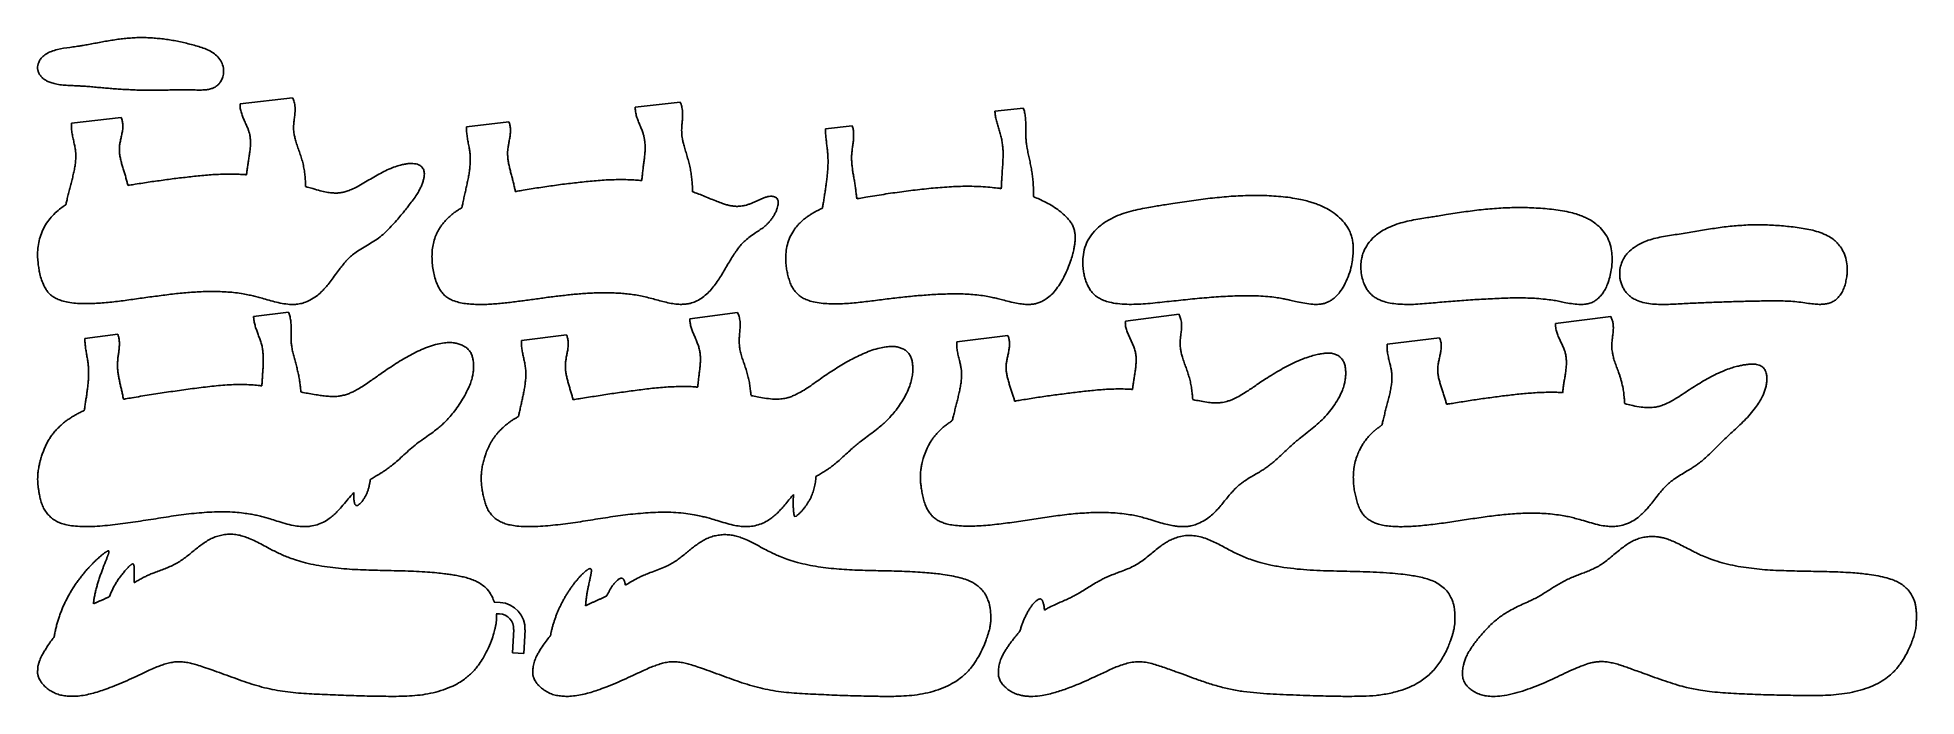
# Model space of a CAD drawing. Header units: millimetres. Extents: x 0 to 1237, y 0 to 434.
import ezdxf

# ---------------------------------------------------------------- set-up
doc = ezdxf.new("R2010")
doc.units = ezdxf.units.MM
for name, color, linetype in [('Left_layer_1', 7, 'Continuous'), ('Left_layer_10', 7, 'Continuous'), ('Left_layer_11', 7, 'Continuous'), ('Left_layer_12', 7, 'Continuous'), ('Left_layer_13', 7, 'Continuous'), ('Left_layer_14', 7, 'Continuous'), ('Left_layer_15', 7, 'Continuous'), ('Left_layer_2', 7, 'Continuous'), ('Left_layer_3', 7, 'Continuous'), ('Left_layer_4', 7, 'Continuous'), ('Left_layer_5', 7, 'Continuous'), ('Left_layer_6', 7, 'Continuous'), ('Left_layer_7', 7, 'Continuous'), ('Left_layer_8', 7, 'Continuous'), ('Left_layer_9', 7, 'Continuous')]:
    doc.layers.add(name, color=color, linetype=linetype)

msp = doc.modelspace()

# ---------------------------------------------------------------- linework, layer by layer
at = {"layer": 'Left_layer_1'}
for p, q in [((304.6, 61.8), (300.7, 62)), ((302, 54.4), (304.2, 54.3)), ((313.5, 44.1), (312.7, 28.7)), ((320.2, 28.3), (321, 43.7)), ((312.7, 28.7), (320.2, 28.3))]:
    msp.add_line(p, q, dxfattribs=at)
for radius in [9.73, 17.2]:
    msp.add_arc((303.7, 44.6), radius, 357.0819, 87.0819, dxfattribs=at)
for points, knots in [([(300.7, 62), (300.5, 62.6), (299.8, 64.5), (298.2, 67.8), (295.5, 71.2), (292.3, 73.8), (289.1, 75.6), (285.7, 77.1), (282.2, 78.2), (278.7, 79), (275, 79.7), (271.4, 80.3), (267.4, 80.8), (262.5, 81.4), (256.4, 81.9), (249.4, 82.3), (242.1, 82.6), (234.7, 82.7), (227.4, 82.9), (220, 83.1), (212.7, 83.3), (205.3, 83.7), (198, 84.3), (190.7, 85.2), (183.4, 86.3), (176.7, 87.8), (170.8, 89.5), (166.1, 91.1), (162.3, 92.6), (159, 94.1), (155.7, 95.7), (152.1, 97.6), (148.1, 99.8), (143.8, 102.1), (139.7, 103.9), (135.9, 105.3), (132.3, 106.3), (128.6, 106.8), (125, 106.8), (121.3, 106.3), (117.8, 105.3), (114.3, 103.9), (111.1, 102.1), (108.1, 100), (105.2, 97.8), (102.3, 95.5), (99.5, 93.1), (96.6, 90.9), (93.6, 88.8), (90.4, 86.9), (87.1, 85.4), (83.7, 84), (80.2, 82.7), (77, 81.5), (74.1, 80.4), (71.7, 79.3), (69.3, 78.1), (66.8, 76.7), (64.9, 75.6), (63.8, 75), (63.6, 74.9)], [0.0000005, 0.0000005, 0.0000005, 0.0000005, 0.0075815, 0.02381, 0.0428576, 0.0571434, 0.0714291, 0.0857148, 0.1000005, 0.1142862, 0.1285719, 0.1428576, 0.1571434, 0.176191, 0.2000005, 0.2285719, 0.2571434, 0.2857148, 0.3142862, 0.3428576, 0.3714291, 0.4000005, 0.4285719, 0.4571434, 0.4857148, 0.5142862, 0.5380957, 0.5571434, 0.5714291, 0.5857148, 0.6000005, 0.6142862, 0.6333338, 0.6523814, 0.6714291, 0.6857148, 0.7000005, 0.7142862, 0.7285719, 0.7428576, 0.7571434, 0.7714291, 0.7857148, 0.8000005, 0.8142862, 0.8285719, 0.8428576, 0.8571434, 0.8714291, 0.8857148, 0.9000005, 0.9142862, 0.9285719, 0.9428576, 0.9547624, 0.9642862, 0.97381, 0.9857148, 0.9971809, 1, 1, 1, 1]), ([(36.7, 60.9), (36.7, 61), (36.9, 62), (37.1, 63.8), (37.6, 66.5), (38.2, 69.3), (38.9, 72.1), (39.7, 74.8), (40.5, 77.5), (41.5, 80.2), (42.4, 82.8), (43.2, 85), (43.9, 86.8), (44.5, 88.2), (45, 89.5), (45.5, 90.6), (45.8, 91.5), (46.1, 92.2), (46.3, 92.9), (46.5, 93.4), (46.7, 93.9), (46.8, 94.2), (46.9, 94.6), (46.9, 94.9), (47, 95.1), (47, 95.3), (47, 95.5), (46.9, 95.7), (46.8, 95.8), (46.6, 95.8), (46.4, 95.8), (46.3, 95.7), (46.1, 95.7), (45.9, 95.6), (45.6, 95.4), (45.3, 95.2), (44.9, 95), (44.4, 94.6), (43.8, 94.2), (43.3, 93.8), (42.7, 93.4), (42.1, 92.9), (41.4, 92.2), (40.5, 91.5), (39.5, 90.6), (38.4, 89.6), (37.4, 88.6), (36.3, 87.5), (34.9, 86.1), (33.3, 84.4), (31.5, 82.4), (29.7, 80.2), (27.9, 77.9), (26.2, 75.6), (24.6, 73.3), (23, 70.9), (21.6, 68.5), (20.2, 66), (18.8, 63.4), (17.6, 60.9), (16.4, 58.3), (15.4, 55.6), (14.4, 52.9), (13.5, 50.2), (12.7, 47.5), (12, 44.7), (11.4, 42.1), (11.1, 40.2), (10.9, 39.2), (10.9, 39.1)], [0.000001, 0.000001, 0.000001, 0.000001, 0.004285, 0.027037, 0.054064, 0.081091, 0.108118, 0.135145, 0.162172, 0.189199, 0.216226, 0.238748, 0.256766, 0.27028, 0.283793, 0.295055, 0.304064, 0.31082, 0.317577, 0.323208, 0.327712, 0.331091, 0.334469, 0.337284, 0.339537, 0.341226, 0.342915, 0.344604, 0.346293, 0.347982, 0.349672, 0.351361, 0.35305, 0.355302, 0.358118, 0.361496, 0.366, 0.371631, 0.378388, 0.385145, 0.391901, 0.398658, 0.407667, 0.418928, 0.432442, 0.445955, 0.459469, 0.472982, 0.491, 0.513523, 0.54055, 0.567577, 0.594604, 0.621631, 0.648658, 0.675685, 0.702712, 0.729739, 0.756766, 0.783793, 0.81082, 0.837847, 0.864874, 0.891901, 0.918928, 0.945955, 0.972982, 0.995733, 1.000008, 1.000008, 1.000008, 1.000008]), ([(63.6, 74.9), (63.6, 75.3), (63.6, 76.3), (63.6, 77.7), (63.6, 79.1), (63.6, 80.5), (63.6, 81.7), (63.6, 82.6), (63.6, 83.4), (63.6, 84.1), (63.6, 84.8), (63.5, 85.4), (63.5, 85.8), (63.4, 86.2), (63.3, 86.5), (63.2, 86.8), (63.1, 87), (63, 87.2), (62.8, 87.3), (62.6, 87.3), (62.5, 87.2), (62.2, 87.1), (62, 87), (61.7, 86.8), (61.4, 86.6), (61.1, 86.3), (60.8, 86), (60.3, 85.6), (59.8, 85.2), (59.4, 84.6), (58.8, 84.1), (58.2, 83.4), (57.4, 82.5), (56.5, 81.4), (55.6, 80.3), (54.8, 79.2), (53.9, 78.1), (53.1, 76.9), (52.3, 75.7), (51.6, 74.5), (50.8, 73.3), (50.1, 72.1), (49.5, 70.8), (48.9, 69.5), (48.3, 68.2), (47.7, 66.9), (47.4, 66), (47.2, 65.6)], [0.0000005, 0.0000005, 0.0000005, 0.0000005, 0.0357085, 0.0714228, 0.1071371, 0.1428514, 0.1726133, 0.1964228, 0.2142799, 0.2321371, 0.2499942, 0.2648752, 0.2767799, 0.2857085, 0.2946371, 0.3020775, 0.3080299, 0.3124942, 0.3169585, 0.3214228, 0.3258871, 0.3318395, 0.3392799, 0.3482085, 0.3571371, 0.3660656, 0.3779704, 0.3928514, 0.4107085, 0.4285656, 0.4464228, 0.4702323, 0.4999942, 0.5357085, 0.5714228, 0.6071371, 0.6428514, 0.6785656, 0.7142799, 0.7499942, 0.7857085, 0.8214228, 0.8571371, 0.8928514, 0.9285656, 0.9642799, 0.9999938, 0.9999938, 0.9999938, 0.9999938]), ([(47.2, 65.6), (47, 65.5), (46.6, 65.3), (45.9, 65), (45.2, 64.7), (44.6, 64.4), (43.9, 64.1), (43.3, 63.8), (42.6, 63.5), (42, 63.2), (41.3, 63), (40.6, 62.7), (40, 62.4), (39.3, 62.1), (38.7, 61.8), (38, 61.5), (37.4, 61.2), (36.9, 61), (36.7, 60.9)], [-0.000042, -0.000042, -0.000042, -0.000042, 0.06246, 0.12496, 0.18746, 0.24996, 0.31246, 0.37496, 0.43746, 0.49996, 0.56246, 0.62496, 0.68746, 0.74996, 0.81246, 0.87496, 0.93746, 1.000001, 1.000001, 1.000001, 1.000001]), ([(300.8, 43.4), (300.9, 43.6), (301, 44), (301.2, 44.7), (301.3, 45.4), (301.5, 46.1), (301.6, 46.8), (301.8, 47.4), (301.9, 48.1), (302, 48.7), (302, 49.2), (302.1, 49.7), (302.1, 50.3), (302.1, 50.9), (302.1, 51.6), (302.1, 52.3), (302.1, 53), (302.1, 53.7), (302.1, 54.2), (302, 54.4)], [0.0000069, 0.0000069, 0.0000069, 0.0000069, 0.0625069, 0.1250069, 0.1875069, 0.2500069, 0.3125069, 0.3750069, 0.4375069, 0.4895902, 0.5312569, 0.5729236, 0.6250069, 0.6875069, 0.7500069, 0.8125069, 0.8750069, 0.9375069, 1, 1, 1, 1]), ([(10.9, 39.1), (10.5, 38.6), (9.3, 37.1), (7.3, 34.3), (5.2, 31), (3.5, 28.2), (2.4, 26.1), (1.7, 24.5), (1.1, 23.1), (0.8, 22), (0.5, 21.1), (0.3, 20.2), (0.2, 19.4), (0.1, 18.5), (0.1, 17.6), (0, 16.8), (0, 15.9), (0, 15), (0.2, 14.2), (0.4, 13.2), (0.8, 12.1), (1.4, 10.8), (2.3, 9.4), (3.4, 8), (4.7, 6.6), (6.4, 5.1), (8.8, 3.4), (11.8, 1.9), (15.1, 0.8), (18.5, 0.2), (22, 0), (25.9, 0.1), (30.1, 0.6), (34.7, 1.6), (39.1, 2.8), (43.9, 4.4), (49.4, 6.4), (55.5, 8.9), (61.8, 11.7), (67.8, 14.5), (73.1, 17), (77.3, 18.9), (80.9, 20.3), (84.2, 21.4), (87.6, 22.3), (91.1, 22.8), (94.5, 22.8), (98, 22.4), (101.4, 21.7), (105.2, 20.7), (109.6, 19.2), (115.1, 17.3), (121.3, 15.1), (127.8, 12.7), (134.4, 10.3), (141, 8.1), (147.7, 6.1), (154.5, 4.5), (161.3, 3.4), (168.3, 2.5), (175.2, 1.9), (182.2, 1.5), (189.1, 1.2), (196.1, 0.9), (203.1, 0.7), (210, 0.4), (217, 0.2), (224, 0.1), (230.9, 0), (237.9, 0), (244.9, 0.2), (251.8, 0.8), (258.7, 1.9), (265.5, 3.7), (271.7, 5.9), (276.9, 8.6), (280.8, 11.1), (283.8, 13.5), (286.4, 15.9), (288.7, 18.5), (291, 21.6), (293.5, 25.5), (296.3, 30.6), (298.6, 36.1), (300.1, 40.5), (300.7, 42.8), (300.8, 43.4)], [0, 0, 0, 0, 0.005032, 0.016026, 0.028846, 0.036859, 0.04327, 0.048077, 0.052084, 0.055289, 0.057693, 0.060096, 0.0625, 0.064904, 0.067308, 0.069712, 0.072116, 0.07452, 0.076923, 0.079327, 0.082532, 0.086539, 0.091346, 0.096154, 0.100962, 0.107372, 0.115385, 0.125, 0.134616, 0.144231, 0.153846, 0.163462, 0.176282, 0.189103, 0.201923, 0.214744, 0.23077, 0.25, 0.269231, 0.288462, 0.304487, 0.317308, 0.326923, 0.336539, 0.346154, 0.35577, 0.365385, 0.375, 0.384616, 0.394231, 0.407052, 0.423077, 0.442308, 0.461539, 0.48077, 0.5, 0.519231, 0.538462, 0.557693, 0.576923, 0.596154, 0.615385, 0.634616, 0.653846, 0.673077, 0.692308, 0.711539, 0.73077, 0.75, 0.769231, 0.788462, 0.807693, 0.826923, 0.846154, 0.865385, 0.881411, 0.894231, 0.903846, 0.913462, 0.923077, 0.932693, 0.945513, 0.961539, 0.98077, 0.994969, 1, 1, 1, 1])]:
    msp.add_open_spline(points, degree=3, knots=knots, dxfattribs=at)
at = {"layer": 'Left_layer_10'}
for p, q in [((423, 391.2), (393.5, 387.8)), ((310.3, 378.3), (282.4, 375))]:
    msp.add_line(p, q, dxfattribs=at)
for points, knots in [([(393.5, 387.8), (393.5, 387.6), (393.5, 386.6), (393.7, 384.5), (394.3, 381.7), (395.4, 378.8), (396.5, 375.9), (397.7, 373.3), (398.6, 370.8), (399.2, 368.7), (399.6, 366.5), (399.9, 364), (400, 361), (399.9, 358), (399.6, 354.9), (399.2, 351.8), (398.8, 348.8), (398.4, 345.7), (398.1, 342.8), (397.9, 340.8), (397.8, 339.7), (397.8, 339.5)], [-0.000002, -0.000002, -0.000002, -0.000002, 0.012733, 0.062498, 0.124998, 0.187498, 0.249998, 0.312498, 0.364581, 0.406248, 0.447915, 0.499998, 0.562498, 0.624998, 0.687498, 0.749998, 0.812498, 0.874998, 0.937498, 0.989288, 1, 1, 1, 1]), ([(431.2, 332.2), (431.2, 332.4), (431.2, 333.7), (431.1, 336.2), (430.8, 339.7), (430.4, 343.4), (429.8, 347.1), (429, 350.8), (428, 354.4), (426.9, 358), (425.9, 361.4), (425.1, 364.4), (424.5, 366.9), (424.2, 368.9), (424.1, 370.8), (424, 372.7), (424.1, 374.8), (424.3, 377.3), (424.6, 380.4), (424.7, 383.9), (424.4, 387.4), (423.7, 389.8), (423.1, 391), (423, 391.2)], [0, 0, 0, 0, 0.012519, 0.062504, 0.125004, 0.187504, 0.250004, 0.312504, 0.375004, 0.437504, 0.500004, 0.552088, 0.593754, 0.625004, 0.656254, 0.687504, 0.718754, 0.760421, 0.812504, 0.875004, 0.937504, 0.98749, 1.000004, 1.000004, 1.000004, 1.000004]), ([(282.4, 375), (282.4, 374.8), (282.3, 373.7), (282.4, 371.5), (282.8, 368.3), (283.4, 365), (284, 361.8), (284.5, 359.1), (284.8, 356.7), (284.9, 354.2), (284.9, 351.4), (284.6, 348.2), (284.2, 344.9), (283.6, 341.5), (282.9, 338.2), (282.2, 334.9), (281.5, 331.6), (280.7, 328.3), (280.1, 325.2), (279.6, 323), (279.4, 321.9), (279.3, 321.7)], [0.000001, 0.000001, 0.000001, 0.000001, 0.0115877, 0.062501, 0.125001, 0.187501, 0.250001, 0.3020844, 0.343751, 0.3854177, 0.437501, 0.500001, 0.562501, 0.625001, 0.687501, 0.750001, 0.812501, 0.875001, 0.937501, 0.9884144, 1, 1, 1, 1]), ([(314.5, 332.4), (314.5, 332.5), (314.3, 333.5), (313.9, 335.4), (313.3, 338.1), (312.6, 340.9), (311.8, 343.7), (311.1, 346.6), (310.4, 349.4), (309.8, 352.3), (309.5, 355), (309.4, 357.4), (309.5, 359.5), (309.8, 361.6), (310.2, 364), (310.7, 366.7), (311.2, 369.6), (311.4, 372.5), (311.2, 375.3), (310.7, 377.2), (310.4, 378.1), (310.3, 378.3)], [0, 0, 0, 0, 0.0101367, 0.0624975, 0.1249975, 0.1874975, 0.2499975, 0.3124975, 0.3749975, 0.4374975, 0.4999975, 0.5520809, 0.5937475, 0.6354142, 0.6874975, 0.7499975, 0.8124975, 0.8749975, 0.9374975, 0.9877195, 0.9999975, 0.9999975, 0.9999975, 0.9999975]), ([(397.8, 339.5), (397.4, 339.6), (395.7, 339.7), (392.2, 340), (387.4, 340.2), (382.1, 340.2), (376.9, 340.1), (371.7, 339.8), (366.4, 339.4), (361.2, 338.9), (356, 338.3), (350.8, 337.7), (345.6, 337.1), (340.4, 336.4), (335.2, 335.6), (330, 334.9), (324.9, 334.1), (320.1, 333.3), (316.7, 332.7), (314.9, 332.4), (314.5, 332.4)], [-0.000001, -0.000001, -0.000001, -0.000001, 0.014866, 0.062499, 0.124999, 0.187499, 0.249999, 0.312499, 0.374999, 0.437499, 0.499999, 0.562499, 0.624999, 0.687499, 0.749999, 0.812499, 0.874999, 0.937499, 0.985132, 1, 1, 1, 1]), ([(264.2, 307.3), (264, 307.1), (263.3, 305.8), (262, 303.2), (260.8, 299.3), (259.9, 295), (259.6, 290.7), (259.7, 286.3), (260.2, 281.9), (261, 277.6), (262.1, 273.4), (263.7, 269.6), (265.6, 266.5), (267.7, 264.1), (270.2, 262.2), (273.4, 260.5), (277.4, 259.3), (281.7, 258.5), (286, 258.1), (290.4, 258), (294.8, 258), (299.1, 258.2), (303.5, 258.6), (307.9, 259), (312.2, 259.5), (316.5, 260.1), (320.9, 260.6), (325.2, 261.2), (329.5, 261.8), (333.8, 262.4), (338.2, 263), (342.5, 263.5), (346.9, 264), (351.2, 264.5), (355.5, 264.9), (359.9, 265.2), (364.3, 265.5), (368.6, 265.7), (373, 265.7), (377.4, 265.7), (381.7, 265.5), (386.1, 265.2), (390.4, 264.7), (394.8, 264.1), (399, 263.2), (403.3, 262.2), (407.5, 261), (411.7, 259.9), (416, 258.9), (420, 258.2), (423.7, 258), (426.8, 258.2), (430, 258.7), (433.4, 259.9), (437, 261.9), (440.5, 264.7), (443.5, 267.8), (446.2, 271.2), (448.7, 274.8), (451, 278.5), (453.2, 282.3), (455.4, 286.1), (457.6, 289.6), (459.5, 292.6), (461.4, 295.2), (463.4, 297.6), (466, 300.2), (469.2, 302.9), (472.6, 305.2), (475.6, 307.1), (478, 308.8), (479.9, 310.4), (481.4, 312), (482.8, 313.6), (484.1, 315.4), (485.2, 317.3), (486.2, 319.2), (486.9, 321.2), (487.4, 322.9), (487.6, 324.4), (487.6, 325.6), (487.4, 326.7), (486.9, 327.7), (486.1, 328.5), (485.1, 329), (484, 329.2), (482.5, 329.3), (480.7, 329), (478.7, 328.4), (476.7, 327.6), (474.7, 326.7), (472.7, 325.8), (470.7, 324.9), (468.7, 324.1), (466.4, 323.3), (463.8, 322.8), (460.8, 322.5), (458.2, 322.7), (455.8, 323.1), (453.4, 323.7), (450.7, 324.6), (447.2, 325.9), (443.4, 327.4), (439.4, 329.1), (435.6, 330.6), (432.9, 331.6), (431.5, 332.1), (431.2, 332.2)], [0.0000002, 0.0000002, 0.0000002, 0.0000002, 0.0026375, 0.0120484, 0.0240966, 0.0361448, 0.048193, 0.0602412, 0.0722894, 0.0843376, 0.0963857, 0.1084339, 0.1184741, 0.1265062, 0.1345384, 0.1445785, 0.1566267, 0.1686749, 0.1807231, 0.1927713, 0.2048195, 0.2168677, 0.2289159, 0.2409641, 0.2530123, 0.2650604, 0.2771086, 0.2891568, 0.301205, 0.3132532, 0.3253014, 0.3373496, 0.3493978, 0.361446, 0.3734942, 0.3855424, 0.3975906, 0.4096388, 0.421687, 0.4337351, 0.4457833, 0.4578315, 0.4698797, 0.4819279, 0.4939761, 0.5060243, 0.5180725, 0.5301207, 0.5421689, 0.5542171, 0.5642572, 0.5722894, 0.5803215, 0.5903617, 0.6024098, 0.614458, 0.6265062, 0.6385544, 0.6506026, 0.6626508, 0.674699, 0.6867472, 0.6987954, 0.7088355, 0.7168677, 0.7248998, 0.73494, 0.7469882, 0.7590363, 0.7690765, 0.7771086, 0.7831327, 0.7891568, 0.7951809, 0.801205, 0.8072291, 0.8132532, 0.8192773, 0.8242974, 0.8283135, 0.8313255, 0.8343376, 0.8373496, 0.8403617, 0.8433737, 0.8463857, 0.8504018, 0.8554219, 0.861446, 0.8674701, 0.8734942, 0.8795183, 0.8855424, 0.8915665, 0.8975906, 0.9056227, 0.9136548, 0.921687, 0.927711, 0.9337351, 0.9417673, 0.9518074, 0.9638556, 0.9759038, 0.987952, 0.997363, 1, 1, 1, 1]), ([(279.3, 321.7), (279, 321.5), (278.2, 321), (277.1, 320.3), (276, 319.6), (274.9, 318.8), (273.8, 318.1), (272.8, 317.2), (271.8, 316.4), (270.8, 315.5), (269.9, 314.6), (268.9, 313.7), (268, 312.7), (267.2, 311.7), (266.4, 310.6), (265.6, 309.6), (264.8, 308.5), (264.4, 307.7), (264.2, 307.3)], [0, 0, 0, 0, 0.062502, 0.125002, 0.187502, 0.250002, 0.312502, 0.375002, 0.437502, 0.500002, 0.562502, 0.625002, 0.687502, 0.750002, 0.812502, 0.875002, 0.937502, 1.000002, 1.000002, 1.000002, 1.000002])]:
    msp.add_open_spline(points, degree=3, knots=knots, dxfattribs=at)
at = {"layer": 'Left_layer_11'}
for p, q in [((649, 387.3), (630.2, 385.3)), ((536.4, 375.5), (518.7, 373.6))]:
    msp.add_line(p, q, dxfattribs=at)
for points, knots in [([(630.2, 385.3), (630.3, 385.2), (630.3, 384.1), (630.6, 381.9), (631.2, 379), (632.1, 375.8), (633.1, 372.8), (634, 369.7), (634.8, 366.5), (635.3, 363.3), (635.6, 360.1), (635.7, 356.9), (635.6, 353.6), (635.5, 350.4), (635.2, 347.2), (635, 343.9), (634.8, 340.7), (634.6, 337.7), (634.5, 335.5), (634.5, 334.4), (634.5, 334.2)], [0.0000025, 0.0000025, 0.0000025, 0.0000025, 0.0111793, 0.0625025, 0.1250025, 0.1875025, 0.2500025, 0.3125025, 0.3750025, 0.4375025, 0.5000025, 0.5625025, 0.6250025, 0.6875025, 0.7500025, 0.8125025, 0.8750025, 0.9375025, 0.9888257, 1, 1, 1, 1]), ([(655.8, 328.9), (655.8, 329.1), (655.7, 330.3), (655.7, 332.8), (655.6, 336.2), (655.3, 339.9), (654.9, 343.6), (654.3, 347.2), (653.6, 350.9), (652.8, 354.5), (652, 358.1), (651.4, 361.5), (650.9, 364.5), (650.7, 367.2), (650.5, 369.9), (650.6, 372.9), (650.6, 376.4), (650.5, 380.1), (650.1, 383.5), (649.5, 385.9), (649, 387.1), (649, 387.3)], [0, 0, 0, 0, 0.0123482, 0.062479, 0.124979, 0.187479, 0.249979, 0.312479, 0.374979, 0.437479, 0.499979, 0.562479, 0.6145624, 0.656229, 0.6978957, 0.749979, 0.812479, 0.874979, 0.937479, 0.9876098, 0.999979, 0.999979, 0.999979, 0.999979]), ([(518.7, 373.6), (518.7, 373.4), (518.7, 372.3), (518.8, 370.1), (519.1, 367), (519.5, 363.8), (519.9, 360.5), (520.2, 357.3), (520.4, 354), (520.4, 350.7), (520.3, 347.4), (520, 344.1), (519.7, 340.9), (519.3, 337.6), (518.8, 334.4), (518.3, 331.1), (517.8, 327.9), (517.3, 324.8), (517, 322.7), (516.8, 321.6), (516.8, 321.4)], [0.0000034, 0.0000034, 0.0000034, 0.0000034, 0.0113115, 0.0625034, 0.1250034, 0.1875034, 0.2500034, 0.3125034, 0.3750034, 0.4375034, 0.5000034, 0.5625034, 0.6250034, 0.6875034, 0.7500034, 0.8125034, 0.8750034, 0.9375034, 0.9886954, 1, 1, 1, 1]), ([(539.3, 327.6), (539.3, 327.8), (539.2, 328.8), (539, 330.8), (538.6, 333.6), (538.2, 336.6), (537.8, 339.6), (537.2, 342.5), (536.7, 345.5), (536.3, 348.5), (536, 351.5), (535.9, 354.5), (536, 357.5), (536.4, 360.5), (536.8, 363.5), (537.2, 366.5), (537.3, 369.5), (537.2, 372.4), (536.8, 374.3), (536.5, 375.3), (536.4, 375.5)], [0, 0, 0, 0, 0.010471, 0.062501, 0.125001, 0.187501, 0.250001, 0.312501, 0.375001, 0.437501, 0.500001, 0.562501, 0.625001, 0.687501, 0.750001, 0.812501, 0.875001, 0.937501, 0.98953, 1.000001, 1.000001, 1.000001, 1.000001]), ([(634.5, 334.2), (634, 334.3), (632, 334.6), (628, 335.1), (622.6, 335.5), (616.6, 335.8), (610.6, 335.8), (604.6, 335.7), (598.6, 335.3), (592.7, 334.9), (586.7, 334.3), (580.8, 333.7), (574.8, 333), (568.9, 332.2), (563, 331.4), (557.1, 330.5), (551.1, 329.5), (545.7, 328.7), (541.8, 328), (539.8, 327.7), (539.3, 327.6)], [-0.000001, -0.000001, -0.000001, -0.000001, 0.015611, 0.0625, 0.125, 0.1875, 0.25, 0.3125, 0.375, 0.4375, 0.5, 0.5625, 0.625, 0.6875, 0.75, 0.8125, 0.875, 0.9375, 0.984388, 1.000002, 1.000002, 1.000002, 1.000002]), ([(501, 310.8), (500.8, 310.5), (499.6, 309.2), (497.5, 306.5), (495.2, 302.3), (493.5, 297.4), (492.6, 292.4), (492.5, 287.5), (492.8, 283.2), (493.4, 279.6), (494.2, 276.2), (495.2, 272.9), (496.4, 270), (497.9, 267.6), (499.5, 265.6), (501.4, 263.8), (503.8, 262.2), (506.9, 260.8), (511, 259.5), (515.8, 258.8), (521, 258.4), (526.1, 258.4), (531.3, 258.5), (536.4, 258.9), (541.5, 259.4), (546.6, 260), (551.7, 260.6), (556.8, 261.3), (561.9, 261.9), (567, 262.5), (572.2, 263.1), (577.3, 263.6), (582.4, 264), (587.5, 264.4), (592.7, 264.7), (597.8, 264.9), (603, 265), (608.1, 265), (613.2, 264.7), (618.4, 264.3), (623.2, 263.7), (627.4, 262.9), (631, 262.1), (634.6, 261.2), (638.8, 260.1), (643.2, 259.1), (647.4, 258.3), (650.9, 258), (653.7, 258), (656.3, 258.3), (658.8, 259), (661.4, 260), (664.4, 261.8), (667.7, 264.5), (670.9, 268.2), (673.8, 272.5), (676.2, 277), (678.3, 281.7), (680, 286.2), (681.3, 290.3), (682.1, 293.7), (682.7, 296.5), (683, 299), (683.2, 301.6), (683.1, 304.2), (682.7, 306.7), (681.9, 309.2), (680.7, 311.5), (679, 313.8), (676.7, 316.3), (673.5, 319.1), (669.5, 322), (665.1, 324.6), (660.9, 326.7), (657.7, 328.1), (656.1, 328.7), (655.8, 328.9)], [-0.000002, -0.000002, -0.000002, -0.000002, 0.004, 0.016947, 0.033896, 0.050845, 0.067794, 0.084743, 0.098868, 0.110167, 0.121467, 0.132766, 0.144066, 0.15254, 0.161015, 0.169489, 0.177964, 0.189263, 0.203388, 0.220337, 0.237286, 0.254235, 0.271184, 0.288133, 0.305082, 0.322032, 0.338981, 0.35593, 0.372879, 0.389828, 0.406777, 0.423727, 0.440676, 0.457625, 0.474574, 0.491523, 0.508472, 0.525421, 0.542371, 0.55932, 0.576269, 0.590393, 0.601693, 0.612992, 0.627116, 0.644066, 0.65819, 0.669489, 0.677964, 0.686438, 0.694913, 0.703388, 0.714687, 0.728811, 0.74576, 0.76271, 0.779659, 0.796608, 0.813557, 0.827681, 0.838981, 0.847455, 0.85593, 0.864404, 0.872879, 0.881354, 0.889828, 0.898303, 0.906777, 0.918077, 0.932201, 0.94915, 0.966099, 0.983049, 0.995996, 1, 1, 1, 1]), ([(516.8, 321.4), (516.5, 321.3), (515.7, 320.9), (514.6, 320.4), (513.6, 319.9), (512.5, 319.3), (511.5, 318.8), (510.4, 318.2), (509.4, 317.5), (508.4, 316.9), (507.4, 316.2), (506.4, 315.5), (505.5, 314.8), (504.5, 314.1), (503.6, 313.3), (502.7, 312.5), (501.9, 311.6), (501.3, 311.1), (501, 310.8)], [0, 0, 0, 0, 0.062519, 0.125019, 0.187519, 0.250019, 0.312519, 0.375019, 0.437519, 0.500019, 0.562519, 0.625019, 0.687519, 0.750019, 0.812519, 0.875019, 0.937519, 1.000019, 1.000019, 1.000019, 1.000019])]:
    msp.add_open_spline(points, degree=3, knots=knots, dxfattribs=at)
at = {"layer": 'Left_layer_12'}
msp.add_open_spline([(705.5, 313.7), (703.4, 312.6), (699.9, 310.3), (695.4, 306), (691.9, 301.3), (689.3, 295.6), (688.2, 289.8), (688.1, 284.6), (688.5, 280.5), (689.1, 277.1), (689.9, 274.1), (691, 271.2), (692.4, 268.4), (694.2, 265.9), (696.5, 263.7), (699, 262), (702.2, 260.5), (706.1, 259.3), (711.2, 258.4), (717.1, 258), (723.3, 258.1), (729.5, 258.4), (735.7, 259), (741.9, 259.7), (748, 260.3), (754.2, 261), (760.4, 261.6), (766.6, 262.2), (772.8, 262.7), (779, 263.2), (785.2, 263.5), (791.4, 263.7), (797.6, 263.8), (803.8, 263.6), (809.6, 263.3), (814.8, 262.7), (818.9, 262), (822.2, 261.4), (825.6, 260.6), (829.6, 259.7), (834.4, 258.7), (839.2, 258), (843.1, 258), (846, 258.4), (848.2, 259), (850.3, 259.9), (852.5, 261.3), (855, 263.3), (857.8, 266.5), (860.5, 270.8), (863, 276.2), (864.7, 281.8), (865.7, 286.9), (866.1, 291), (866.2, 294.5), (866.1, 297.6), (865.7, 300.6), (864.8, 304), (863.2, 307.8), (860.3, 312.1), (856.1, 316.3), (851.4, 319.7), (846.8, 322.2), (843, 323.8), (839.8, 325), (836.4, 326), (832.4, 327), (827.4, 327.9), (821.5, 328.8), (815.4, 329.3), (809.2, 329.7), (803, 329.8), (796.7, 329.7), (790.5, 329.5), (784.3, 329.1), (778.2, 328.5), (772, 327.9), (765.8, 327.1), (759.7, 326.3), (753.5, 325.4), (747.7, 324.5), (742.6, 323.7), (738.2, 323), (733.8, 322.3), (728.7, 321.4), (722.9, 320.2), (714.9, 318.1), (709.1, 315.8), (705.5, 313.7)], degree=3, knots=[0, 0, 0, 0, 7.244185, 12.418602, 18.627903, 24.837204, 31.046505, 36.220923, 40.360457, 43.465108, 46.569758, 49.674409, 52.779059, 55.88371, 58.98836, 62.093011, 65.197661, 69.337195, 74.511613, 80.720914, 86.930215, 93.139516, 99.348817, 105.558118, 111.767419, 117.976721, 124.186022, 130.395323, 136.604624, 142.813925, 149.023226, 155.232527, 161.441828, 167.651129, 173.86043, 179.034848, 183.174382, 186.279032, 189.383683, 193.523217, 198.697635, 203.872052, 208.011586, 210.598795, 212.668562, 214.738329, 217.325538, 220.430188, 224.569722, 229.74414, 235.953441, 242.162742, 247.33716, 251.476694, 254.581344, 257.685995, 260.790645, 263.895296, 268.03483, 273.209248, 279.418549, 285.62785, 290.802267, 294.941801, 298.046452, 301.151103, 305.290637, 310.465054, 316.674355, 322.883656, 329.092957, 335.302258, 341.51156, 347.720861, 353.930162, 360.139463, 366.348764, 372.558065, 378.767366, 384.976667, 391.185968, 396.360386, 400.49992, 404.639454, 409.813871, 416.023173, 422.232474, 434.651076, 434.651076, 434.651076, 434.651076], dxfattribs=at)
at = {"layer": 'Left_layer_13'}
msp.add_open_spline([(875.1, 296.7), (874.1, 295), (872.8, 292.4), (871.7, 288.4), (871.1, 284.5), (871.2, 280), (872, 275.5), (873.2, 271.9), (874.6, 268.9), (876.2, 266.5), (878.1, 264.4), (880.5, 262.6), (883, 261.2), (886, 260), (889.7, 259), (894.5, 258.3), (900, 258), (905.8, 258), (911.6, 258.4), (917.4, 258.9), (923.2, 259.4), (928.9, 259.9), (934.7, 260.4), (940.5, 260.8), (946.3, 261.2), (952.1, 261.5), (957.9, 261.8), (963.7, 262.1), (969.5, 262.3), (975.3, 262.3), (981.1, 262.3), (986.9, 262), (992.4, 261.5), (997.2, 260.9), (1001.3, 260.2), (1005.4, 259.3), (1009.8, 258.5), (1014.3, 258), (1018.2, 258), (1021.4, 258.6), (1024.1, 259.6), (1026.6, 261.2), (1028.7, 263.2), (1030.5, 265.4), (1032.2, 268.2), (1033.8, 271.7), (1035.2, 276), (1036.1, 280.4), (1036.6, 284.6), (1036.7, 288.8), (1036.4, 293.6), (1035.1, 299), (1032.5, 304.2), (1029, 308.5), (1025.3, 311.7), (1022.1, 313.8), (1019.2, 315.2), (1016.3, 316.5), (1012.6, 317.7), (1007.9, 319), (1002.5, 320), (996.8, 320.7), (991, 321.2), (985.2, 321.6), (979.4, 321.8), (973.6, 321.8), (967.8, 321.7), (962, 321.4), (956.2, 320.9), (950.4, 320.4), (944.7, 319.7), (938.9, 318.9), (933.2, 318.1), (927.8, 317.2), (923, 316.4), (918.9, 315.8), (914.7, 315.1), (909.9, 314.4), (904.5, 313.4), (898.9, 312.1), (893.3, 310.4), (888.3, 308.2), (884.1, 305.8), (881, 303.5), (877.9, 300.6), (876.1, 298.3), (875.1, 296.7)], degree=3, knots=[0, 0, 0, 0, 5.80311, 8.704665, 12.573405, 17.409329, 22.245254, 26.113994, 29.015549, 31.917104, 34.818659, 37.720214, 40.621769, 43.523323, 47.392063, 52.227988, 58.031098, 63.834208, 69.637317, 75.440427, 81.243537, 87.046647, 92.849757, 98.652866, 104.455976, 110.259086, 116.062196, 121.865306, 127.668415, 133.471525, 139.274635, 145.077745, 150.880855, 155.716779, 159.585519, 163.454259, 168.290184, 173.126109, 176.994849, 179.896403, 182.797958, 185.699513, 188.601068, 191.502623, 194.404178, 198.272918, 203.108843, 207.944767, 211.813507, 215.682247, 220.518172, 226.321282, 232.124392, 237.927501, 242.763426, 246.632166, 249.533721, 252.435276, 256.304016, 261.139941, 266.94305, 272.74616, 278.54927, 284.35238, 290.155489, 295.958599, 301.761709, 307.564819, 313.367929, 319.171038, 324.974148, 330.777258, 336.580368, 342.383478, 347.219402, 351.088142, 354.956882, 359.792807, 365.595917, 371.399027, 377.202136, 383.005246, 387.841171, 391.709911, 394.611466, 400.414575, 400.414575, 400.414575, 400.414575], dxfattribs=at)
at = {"layer": 'Left_layer_14'}
msp.add_open_spline([(1051.1, 295.6), (1049.7, 294.6), (1047.8, 292.9), (1045.3, 290), (1043.5, 287), (1042.1, 283.2), (1041.5, 279.1), (1041.7, 275.7), (1042.3, 272.8), (1043.2, 270.4), (1044.3, 268), (1045.8, 265.9), (1047.6, 264), (1049.9, 262.2), (1053, 260.6), (1057.1, 259.2), (1062, 258.3), (1067.2, 258), (1072.4, 258), (1077.6, 258.2), (1082.8, 258.5), (1088, 258.8), (1093.2, 259), (1098.4, 259.2), (1103.6, 259.4), (1108.8, 259.6), (1114, 259.8), (1119.2, 259.9), (1124.4, 260.1), (1129.7, 260.2), (1134.9, 260.3), (1140.1, 260.4), (1145.3, 260.4), (1150.5, 260.3), (1155.7, 260), (1160.9, 259.5), (1165.7, 258.7), (1170, 258.2), (1173.5, 258), (1176.4, 258.2), (1179, 258.6), (1181.4, 259.5), (1183.7, 260.8), (1185.6, 262.6), (1187.4, 264.9), (1188.9, 267.7), (1190.1, 271), (1190.8, 274.4), (1191.4, 278.1), (1191.5, 282.4), (1190.9, 287.3), (1189.4, 292), (1187.2, 295.8), (1184.8, 298.7), (1182, 301.2), (1178.3, 303.5), (1173.7, 305.4), (1168.7, 306.9), (1163.6, 307.9), (1158.5, 308.7), (1153.3, 309.3), (1148.1, 309.8), (1142.9, 310.2), (1137.7, 310.4), (1132.5, 310.5), (1127.3, 310.4), (1122.1, 310.1), (1116.9, 309.7), (1111.7, 309.2), (1106.5, 308.5), (1101.4, 307.7), (1096.2, 306.9), (1091.1, 306), (1086, 305.2), (1080.8, 304.3), (1075.7, 303.6), (1070.5, 302.8), (1065.4, 301.7), (1060.7, 300.4), (1055.8, 298.5), (1052.8, 296.7), (1051.1, 295.6)], degree=3, knots=[0, 0, 0, 0, 5.209159, 7.813739, 11.286512, 15.627478, 19.968444, 23.441217, 26.045796, 28.650376, 31.254956, 33.859535, 36.464115, 39.068695, 42.541468, 46.882434, 52.091593, 57.300752, 62.509912, 67.719071, 72.92823, 78.137389, 83.346549, 88.555708, 93.764867, 98.974027, 104.183186, 109.392345, 114.601504, 119.810664, 125.019823, 130.228982, 135.438142, 140.647301, 145.85646, 151.06562, 156.274779, 160.615745, 164.088518, 166.693097, 169.297677, 171.902257, 174.506836, 177.111416, 179.715996, 183.188769, 186.661541, 190.134314, 193.607087, 197.948053, 203.157212, 208.366372, 212.707338, 216.180111, 219.652884, 223.99385, 229.203009, 234.412168, 239.621328, 244.830487, 250.039646, 255.248805, 260.457965, 265.667124, 270.876283, 276.085443, 281.294602, 286.503761, 291.71292, 296.92208, 302.131239, 307.340398, 312.549558, 317.758717, 322.967876, 328.177036, 333.386195, 338.595354, 343.804513, 348.14548, 354.222832, 354.222832, 354.222832, 354.222832], dxfattribs=at)
at = {"layer": 'Left_layer_15'}
msp.add_open_spline([(21.2, 427.2), (18.5, 426.9), (14.4, 426.3), (9.1, 424.7), (5.6, 423), (2.8, 420.8), (1.2, 418.6), (0.3, 416.4), (-0.1, 414.4), (0.1, 412.3), (0.8, 410.3), (1.8, 408.6), (3.3, 407), (4.9, 405.8), (6.9, 404.7), (9.5, 403.7), (12.9, 402.9), (16.8, 402.4), (20.7, 402.2), (24.1, 402), (27.1, 401.9), (30.1, 401.7), (33.6, 401.5), (37.4, 401.1), (41.6, 400.7), (45.7, 400.4), (49.8, 400), (54, 399.7), (58.1, 399.5), (62.2, 399.3), (66.4, 399.1), (70.5, 399), (74.7, 399), (78.8, 399.1), (82.9, 399.1), (87.1, 399.2), (91.2, 399.2), (95.4, 399.3), (99.5, 399.3), (103.7, 399.2), (107.6, 399.1), (111, 399.3), (113.7, 399.8), (115.9, 400.6), (117.7, 401.6), (119.3, 403), (120.7, 404.8), (121.9, 407.3), (122.6, 410.7), (122.3, 414.7), (120.7, 418.6), (118.1, 421.8), (114.8, 424.3), (111, 426.1), (107.1, 427.5), (103.1, 428.6), (99.1, 429.7), (95.1, 430.6), (91, 431.5), (86.9, 432.2), (82.8, 432.8), (78.7, 433.2), (74.6, 433.5), (70.5, 433.7), (66.3, 433.7), (62.2, 433.5), (58, 433.1), (53.9, 432.7), (49.8, 432.1), (45.7, 431.4), (41.7, 430.7), (37.6, 429.9), (33.7, 429.2), (30.3, 428.6), (27.6, 428.1), (24.7, 427.7), (22.6, 427.4), (21.2, 427.2)], degree=3, knots=[0, 0, 0, 0, 8.285493, 12.428239, 16.570985, 20.023274, 22.785105, 24.856478, 26.927851, 28.999224, 31.070597, 33.14197, 35.213344, 37.284717, 39.35609, 42.117921, 45.570209, 49.712956, 53.855702, 57.30799, 60.069821, 62.831652, 66.283941, 70.426687, 74.569433, 78.71218, 82.854926, 86.997672, 91.140419, 95.283165, 99.425911, 103.568657, 107.711404, 111.85415, 115.996896, 120.139643, 124.282389, 128.425135, 132.567882, 136.710628, 140.853374, 144.305663, 147.067494, 149.138867, 151.21024, 153.281613, 155.352986, 158.114817, 161.567106, 165.709852, 169.852598, 173.995345, 178.138091, 182.280837, 186.423583, 190.56633, 194.709076, 198.851822, 202.994569, 207.137315, 211.280061, 215.422807, 219.565554, 223.7083, 227.851046, 231.993793, 236.136539, 240.279285, 244.422032, 248.564778, 252.707524, 256.85027, 260.993017, 264.445305, 267.207136, 269.278509, 273.421256, 273.421256, 273.421256, 273.421256], dxfattribs=at)
at = {"layer": 'Left_layer_2'}
for points, knots in [([(625.1, 38.9), (625.2, 39.1), (625.5, 40), (626, 41.7), (626.6, 43.7), (627, 45.5), (627.2, 46.9), (627.4, 48), (627.5, 49), (627.5, 50), (627.5, 51.1), (627.6, 52.6), (627.5, 54.2), (627.4, 55.9), (627.2, 57.8), (626.8, 60.1), (626, 62.8), (624.7, 65.9), (622.9, 68.8), (620.6, 71.4), (617.9, 73.6), (614.9, 75.4), (611.4, 76.9), (607, 78.3), (601.7, 79.4), (596.4, 80.3), (591.5, 80.9), (586.5, 81.3), (580.8, 81.8), (574.2, 82.1), (567.3, 82.4), (560.4, 82.6), (553.5, 82.7), (546.6, 82.9), (539.7, 83.1), (532.8, 83.4), (525.9, 83.9), (519, 84.6), (512.2, 85.6), (505.4, 86.9), (499.1, 88.5), (493.6, 90.2), (489.3, 91.8), (485.7, 93.4), (482.3, 95), (478.2, 97.1), (473.5, 99.7), (468.7, 102.2), (464.5, 104), (460.8, 105.3), (457.5, 106.1), (454.1, 106.5), (450.6, 106.5), (447.2, 106), (443.8, 105.2), (440.6, 103.9), (437.5, 102.3), (434.6, 100.4), (431.9, 98.3), (429.2, 96.2), (426.5, 94), (423.8, 91.8), (421.1, 89.7), (418.2, 87.8), (414.8, 86), (411, 84.3), (406.6, 82.6), (402.7, 81.2), (399.1, 79.8), (395.6, 78.1), (392.1, 76.2), (389.1, 74.5), (387.5, 73.5), (387, 73.1)], [0, 0, 0, 0, 0.0023, 0.010162, 0.018292, 0.02439, 0.029471, 0.033536, 0.036585, 0.039634, 0.043699, 0.04878, 0.054878, 0.060975, 0.067073, 0.075203, 0.085366, 0.097561, 0.109756, 0.121951, 0.134146, 0.146341, 0.158536, 0.174796, 0.195122, 0.215447, 0.231707, 0.247967, 0.268292, 0.292683, 0.317073, 0.341463, 0.365853, 0.390244, 0.414634, 0.439024, 0.463414, 0.487805, 0.512195, 0.536585, 0.560975, 0.581301, 0.597561, 0.609756, 0.621951, 0.638211, 0.658536, 0.678861, 0.695122, 0.707317, 0.719512, 0.731707, 0.743902, 0.756097, 0.768292, 0.780488, 0.792683, 0.804878, 0.817073, 0.829268, 0.841463, 0.853658, 0.865853, 0.878048, 0.890244, 0.906504, 0.922764, 0.939024, 0.951219, 0.963414, 0.979674, 0.993634, 1, 1, 1, 1]), ([(360.8, 59.7), (360.8, 59.8), (360.9, 60.5), (361, 62), (361.2, 64.2), (361.5, 66.5), (361.9, 68.7), (362.3, 71), (362.8, 73.1), (363.2, 74.9), (363.5, 76.4), (363.8, 77.7), (364, 78.7), (364.2, 79.6), (364.3, 80.4), (364.4, 81), (364.5, 81.6), (364.6, 82.1), (364.6, 82.7), (364.6, 83.2), (364.5, 83.5), (364.3, 83.8), (364.1, 84), (363.8, 84.1), (363.5, 84.1), (363.1, 84), (362.7, 83.8), (362.2, 83.5), (361.8, 83.2), (361.3, 82.8), (360.7, 82.4), (359.9, 81.7), (359.1, 81), (358.3, 80.2), (357.5, 79.3), (356.4, 78.2), (355.2, 76.7), (353.8, 75.1), (352.4, 73.3), (351.1, 71.4), (349.8, 69.5), (348.6, 67.6), (347.4, 65.7), (346.3, 63.7), (345.2, 61.7), (344.2, 59.6), (343.2, 57.6), (342.3, 55.5), (341.5, 53.4), (340.7, 51.2), (340, 49.1), (339.3, 46.9), (338.7, 44.7), (338.2, 42.5), (337.9, 41), (337.8, 40.3), (337.8, 40.2)], [0.0000493, 0.0000493, 0.0000493, 0.0000493, 0.0034226, 0.0294839, 0.0588956, 0.0883074, 0.1177192, 0.1471309, 0.1765427, 0.2010525, 0.2206603, 0.2353662, 0.2500721, 0.262327, 0.2721309, 0.2794839, 0.2868368, 0.2941897, 0.3015427, 0.3076701, 0.3125721, 0.3162486, 0.319925, 0.3236015, 0.327278, 0.3321799, 0.3383074, 0.3456603, 0.3530133, 0.3603662, 0.3701701, 0.382425, 0.3971309, 0.4118368, 0.4265427, 0.4461505, 0.4706603, 0.5000721, 0.5294839, 0.5588956, 0.5883074, 0.6177192, 0.6471309, 0.6765427, 0.7059545, 0.7353662, 0.764778, 0.7941897, 0.8236015, 0.8530133, 0.882425, 0.9118368, 0.9412486, 0.9706603, 0.9967198, 1.0000228, 1.0000228, 1.0000228, 1.0000228]), ([(387, 73.1), (386.9, 73.4), (386.8, 73.9), (386.7, 74.8), (386.5, 75.5), (386.2, 76.3), (385.9, 76.9), (385.5, 77.3), (385.2, 77.6), (384.8, 77.8), (384.4, 77.9), (383.9, 77.8), (383.4, 77.6), (382.8, 77.3), (382.2, 76.8), (381.6, 76.3), (381, 75.7), (380.4, 75.1), (379.8, 74.5), (379.3, 73.9), (378.8, 73.2), (378.3, 72.6), (377.9, 71.9), (377.4, 71.2), (377, 70.5), (376.6, 69.8), (376.2, 69.1), (375.8, 68.3), (375.4, 67.6), (375, 66.9), (374.8, 66.4), (374.7, 66.1)], [0.0000055, 0.0000055, 0.0000055, 0.0000055, 0.0384604, 0.076922, 0.1153835, 0.153845, 0.1858963, 0.2115374, 0.2307681, 0.2499989, 0.2692297, 0.2884604, 0.3141015, 0.3461527, 0.3846143, 0.4230758, 0.4615374, 0.4999989, 0.5384604, 0.576922, 0.6153835, 0.653845, 0.6923066, 0.7307681, 0.7692297, 0.8076912, 0.8461527, 0.8846143, 0.9230758, 0.9615374, 0.9999933, 0.9999933, 0.9999933, 0.9999933]), ([(374.7, 66.1), (374.4, 66), (373.9, 65.7), (373, 65.3), (372.1, 64.9), (371.2, 64.5), (370.4, 64.1), (369.5, 63.7), (368.6, 63.3), (367.7, 62.9), (366.9, 62.5), (366, 62.1), (365.1, 61.8), (364.3, 61.4), (363.4, 60.9), (362.5, 60.5), (361.7, 60.1), (361.1, 59.8), (360.8, 59.7)], [-0.00006, -0.00006, -0.00006, -0.00006, 0.062446, 0.124946, 0.187446, 0.249946, 0.312446, 0.374946, 0.437446, 0.499946, 0.562446, 0.624946, 0.687446, 0.749946, 0.812446, 0.874946, 0.937446, 1.000006, 1.000006, 1.000006, 1.000006]), ([(337.8, 40.2), (337.4, 39.7), (336.2, 38.2), (334, 35.4), (331.8, 32.2), (330.1, 29.4), (328.9, 27.3), (328.1, 25.6), (327.4, 23.9), (326.8, 22.3), (326.4, 20.6), (326.2, 18.9), (326.1, 17.5), (326, 16.3), (326, 15.3), (326, 14.4), (326.2, 13.6), (326.4, 12.6), (326.9, 11.5), (327.5, 10.2), (328.5, 8.8), (329.7, 7.3), (331.4, 5.7), (333.7, 3.9), (336.6, 2.2), (339.9, 1), (343.4, 0.3), (346.9, 0), (350.8, 0), (355.1, 0.5), (359.7, 1.4), (364.2, 2.6), (369.1, 4.2), (374.6, 6.2), (380.7, 8.7), (387.2, 11.6), (393.2, 14.4), (398.5, 16.9), (402.8, 18.8), (406.5, 20.2), (409.8, 21.4), (413.2, 22.3), (416.7, 22.8), (420.2, 22.8), (423.7, 22.4), (427.2, 21.7), (430.9, 20.6), (435.4, 19.2), (440.9, 17.2), (447.2, 14.9), (453.8, 12.5), (460.4, 10.1), (467.1, 7.9), (473.9, 6), (480.8, 4.4), (487.7, 3.2), (494.7, 2.4), (501.7, 1.9), (508.8, 1.5), (515.8, 1.2), (522.8, 0.9), (529.9, 0.6), (536.9, 0.4), (543.6, 0.2), (549.4, 0.1), (554.5, 0), (559.6, 0), (565.5, 0), (572.1, 0.3), (579.2, 1), (586.1, 2.3), (592.9, 4.2), (599.1, 6.7), (604.2, 9.6), (608, 12.3), (611, 14.9), (613.7, 17.7), (616.6, 21.4), (619.7, 26.4), (622.4, 31.8), (624.2, 36.1), (624.9, 38.3), (625.1, 38.9)], [0, 0, 0, 0, 0.005152, 0.016349, 0.029421, 0.037591, 0.044127, 0.049029, 0.053931, 0.058833, 0.063735, 0.068637, 0.072722, 0.07599, 0.078441, 0.080892, 0.083343, 0.085794, 0.089062, 0.093147, 0.098049, 0.102951, 0.109486, 0.117656, 0.12746, 0.137264, 0.147068, 0.156872, 0.166676, 0.179748, 0.19282, 0.205892, 0.218964, 0.235303, 0.254911, 0.274519, 0.294127, 0.310467, 0.323539, 0.333343, 0.343147, 0.352951, 0.362754, 0.372558, 0.382362, 0.392166, 0.40197, 0.415042, 0.431382, 0.45099, 0.470598, 0.490205, 0.509813, 0.529421, 0.549029, 0.568637, 0.588245, 0.607852, 0.62746, 0.647068, 0.666676, 0.686284, 0.705892, 0.7255, 0.741839, 0.754911, 0.767983, 0.784323, 0.803931, 0.823539, 0.843147, 0.862754, 0.882362, 0.898702, 0.911774, 0.921578, 0.931382, 0.944454, 0.960794, 0.980402, 0.994865, 1.000009, 1.000009, 1.000009, 1.000009])]:
    msp.add_open_spline(points, degree=3, knots=knots, dxfattribs=at)
at = {"layer": 'Left_layer_3'}
for points, knots in [([(652.8, 0), (653.6, 0), (656.5, 0), (662.3, 0.6), (670, 2.5), (678.3, 5.3), (686, 8.3), (692.6, 11.3), (697.9, 13.7), (702.3, 15.8), (706.2, 17.6), (710.2, 19.4), (714.3, 20.9), (718.5, 22.1), (722.8, 22.8), (727.2, 22.8), (731.5, 22.1), (735.7, 21), (739.9, 19.6), (744, 18.2), (748.6, 16.6), (754, 14.6), (760.9, 12), (768.6, 9.3), (777, 6.7), (785.4, 4.6), (794, 3.1), (802.7, 2.2), (811.4, 1.6), (820.1, 1.2), (828.9, 0.8), (837.6, 0.5), (845.8, 0.3), (853.1, 0.1), (859.4, 0), (865.7, 0), (873, 0.1), (881.2, 0.5), (889.8, 1.8), (897.8, 3.9), (904.6, 6.5), (909.7, 9.3), (913.7, 12.1), (917, 14.9), (920, 18.1), (922.6, 21.6), (925, 25.3), (927.1, 29.1), (928.8, 32.9), (930.1, 36.2), (931.1, 39), (931.8, 41.3), (932.3, 43.4), (932.8, 45.6), (933, 47.7), (933.1, 49.9), (933.1, 52.1), (933.1, 54.3), (933, 56.5), (932.7, 58.6), (932.2, 61), (931.3, 63.8), (929.6, 67), (927.2, 70.3), (923.8, 73.2), (920.1, 75.4), (916, 77), (911.8, 78.2), (907.5, 79.1), (902.7, 79.9), (897, 80.6), (889.7, 81.3), (881.5, 81.8), (872.8, 82.1), (864.1, 82.3), (855.3, 82.5), (846.6, 82.7), (837.9, 83.1), (829.2, 83.8), (820.5, 84.8), (812.4, 86.3), (805.3, 88), (799.8, 89.7), (795.2, 91.4), (791.2, 93.1), (787.3, 95), (783.4, 97.1), (779.6, 99.1), (775.7, 101.1), (771.8, 103), (767.7, 104.5), (763.4, 105.6), (759.1, 106), (754.7, 105.8), (750.7, 104.9), (747.3, 103.6), (744.4, 102.2), (741.8, 100.6), (738.8, 98.5), (735.6, 95.9), (732.2, 93.1), (728.8, 90.4), (725.3, 87.8), (721.5, 85.6), (717.5, 83.8), (713.7, 82.4), (710.3, 81.1), (707.6, 80.1), (705.3, 79.2), (703.1, 78.2), (700.5, 76.9), (697.3, 75.1), (693.8, 73), (690.1, 70.7), (686.6, 68.5), (683.4, 66.7), (680.6, 65.3), (677.8, 63.9), (674, 62.2), (669.6, 60.3), (665.7, 58.4), (663.6, 57.2), (662.9, 56.7)], [0.0000001, 0.0000001, 0.0000001, 0.0000001, 0.0038879, 0.0140846, 0.0281691, 0.0422536, 0.0563381, 0.0680752, 0.0774649, 0.0845071, 0.0915494, 0.0985916, 0.1056339, 0.1126761, 0.1197184, 0.1267606, 0.1338029, 0.1408451, 0.1478874, 0.1549297, 0.1619719, 0.1713616, 0.1830987, 0.1971832, 0.2112677, 0.2253522, 0.2394367, 0.2535212, 0.2676057, 0.2816902, 0.2957747, 0.3098592, 0.3239437, 0.3356808, 0.3450705, 0.3544602, 0.3661973, 0.3802818, 0.3943663, 0.4084508, 0.4201879, 0.4295775, 0.4366198, 0.443662, 0.4507043, 0.4577466, 0.4647888, 0.4718311, 0.4788733, 0.4847419, 0.4894367, 0.4929578, 0.4964789, 0.5000001, 0.5035212, 0.5070423, 0.5105635, 0.5140846, 0.5176057, 0.5211268, 0.524648, 0.5293428, 0.5352113, 0.5422536, 0.5492959, 0.5563381, 0.5633804, 0.5704226, 0.5774649, 0.5845071, 0.5938968, 0.6056339, 0.6197184, 0.6338029, 0.6478874, 0.6619719, 0.6760564, 0.6901409, 0.7042254, 0.7183099, 0.7323944, 0.7441315, 0.7535212, 0.7605635, 0.7676057, 0.774648, 0.7816902, 0.7887325, 0.7957747, 0.802817, 0.8098592, 0.8169015, 0.8239437, 0.830986, 0.8380282, 0.8438968, 0.8485916, 0.8532865, 0.859155, 0.8661973, 0.8732395, 0.8802818, 0.887324, 0.8943663, 0.9014085, 0.9084508, 0.9143193, 0.9190142, 0.9225353, 0.9260564, 0.9307513, 0.9366198, 0.943662, 0.9507043, 0.9577466, 0.9636151, 0.9683099, 0.9730048, 0.9788733, 0.988263, 0.9961124, 1, 1, 1, 1]), ([(662.9, 56.7), (662.9, 57.2), (662.8, 58), (662.6, 59.2), (662.4, 60.3), (662.2, 61.3), (661.9, 62.1), (661.7, 62.7), (661.4, 63.3), (661, 63.7), (660.5, 64.1), (659.9, 64.2), (659.3, 64), (658.7, 63.8), (658.1, 63.4), (657.5, 62.9), (656.7, 62.3), (655.9, 61.4), (655.1, 60.5), (654.4, 59.5), (653.7, 58.5), (653, 57.5), (652.4, 56.4), (651.7, 55.4), (651.2, 54.3), (650.6, 53.2), (650.1, 52.1), (649.6, 51), (649.1, 49.9), (648.6, 48.7), (648.2, 47.6), (647.8, 46.4), (647.4, 45.2), (647.1, 44.1), (646.9, 43.3), (646.7, 42.9)], [0.0000422, 0.0000422, 0.0000422, 0.0000422, 0.0357567, 0.071471, 0.1071853, 0.1369472, 0.1607567, 0.1786139, 0.196471, 0.2143282, 0.2321853, 0.2500424, 0.2678996, 0.2857567, 0.3036139, 0.3274234, 0.3571853, 0.3928996, 0.4286139, 0.4643282, 0.5000424, 0.5357567, 0.571471, 0.6071853, 0.6428996, 0.6786139, 0.7143282, 0.7500424, 0.7857567, 0.821471, 0.8571853, 0.8928996, 0.9286139, 0.9643282, 1.0000003, 1.0000003, 1.0000003, 1.0000003]), ([(646.7, 42.9), (646.7, 42.8), (646.1, 42.2), (645, 40.8), (643.4, 38.9), (641.8, 36.9), (640.2, 34.8), (638.8, 32.7), (637.3, 30.5), (636, 28.3), (634.9, 26.1), (634, 24.1), (633.5, 22.4), (633.1, 20.7), (632.8, 19), (632.6, 17.4), (632.6, 15.9), (632.5, 14.7), (632.7, 13.4), (633, 12.1), (633.4, 10.9), (634.1, 9.6), (635.1, 8.2), (636.5, 6.5), (638.3, 4.9), (640.4, 3.4), (642.7, 2.2), (645.2, 1.3), (647.7, 0.6), (650.1, 0.2), (651.8, 0.1), (652.7, 0), (652.8, 0)], [0, 0, 0, 0, 0.006124, 0.0435, 0.086978, 0.130456, 0.173935, 0.217413, 0.260891, 0.304369, 0.347848, 0.38408, 0.413065, 0.442051, 0.471036, 0.500022, 0.521761, 0.5435, 0.565239, 0.586978, 0.608717, 0.630456, 0.659442, 0.695674, 0.739152, 0.78263, 0.826108, 0.869587, 0.913065, 0.956543, 0.993915, 1.000022, 1.000022, 1.000022, 1.000022])]:
    msp.add_open_spline(points, degree=3, knots=knots, dxfattribs=at)
at = {"layer": 'Left_layer_4'}
msp.add_open_spline([(1234.4, 37), (1234.8, 38.1), (1235.4, 39.8), (1236, 42.1), (1236.4, 43.8), (1236.7, 45.6), (1236.8, 47.3), (1236.9, 49.3), (1237, 51.7), (1237, 54.4), (1236.8, 57.2), (1236.5, 59.7), (1235.9, 62.2), (1234.8, 65), (1233.2, 68), (1231, 70.8), (1228.3, 73.1), (1225.3, 75), (1221.7, 76.7), (1217.2, 78.1), (1211.8, 79.3), (1206.3, 80.2), (1201.2, 80.8), (1196.1, 81.3), (1190.2, 81.7), (1183.4, 82), (1176.3, 82.2), (1169.2, 82.3), (1162.1, 82.4), (1155, 82.6), (1147.9, 82.8), (1140.8, 83.1), (1133.7, 83.7), (1126.6, 84.5), (1119.6, 85.5), (1112.6, 87), (1106.1, 88.8), (1100.5, 90.7), (1096.1, 92.5), (1092.5, 94.2), (1089, 96), (1085.2, 98), (1080.9, 100.2), (1077, 102), (1073.5, 103.4), (1070.7, 104.3), (1068.2, 104.8), (1065.6, 105.2), (1062.7, 105.3), (1059.3, 105.1), (1055.8, 104.4), (1052.4, 103.3), (1049.2, 101.8), (1046.2, 99.9), (1043, 97.6), (1039.6, 94.8), (1036, 91.8), (1032.6, 89), (1029.4, 86.7), (1026.3, 84.9), (1023.1, 83.4), (1019.8, 82), (1016.5, 80.8), (1013.2, 79.5), (1009.9, 78.2), (1006.6, 76.7), (1003.5, 75), (1000.4, 73.2), (997.4, 71.4), (994.4, 69.5), (991.4, 67.6), (988.3, 65.8), (985.2, 64.1), (981.6, 62.4), (977.6, 60.6), (973.3, 58.6), (969.5, 56.6), (966.1, 54.6), (963.2, 52.6), (960.4, 50.4), (957.4, 47.8), (954.3, 44.7), (951.1, 41.2), (948.3, 37.9), (945.9, 34.8), (943.8, 31.8), (941.9, 28.8), (940.4, 25.8), (939.4, 23.1), (938.8, 20.7), (938.4, 18.8), (938.2, 17), (938.1, 15.3), (938.1, 13.5), (938.4, 11.7), (939, 10), (939.8, 8.5), (941, 6.9), (942.7, 5.2), (945, 3.4), (948, 1.8), (951.4, 0.7), (955.3, 0), (960.1, -0.1), (966, 0.5), (972.5, 1.9), (979.3, 4), (986, 6.5), (992.6, 9.2), (999.1, 12.1), (1005.5, 15.2), (1011.6, 18.1), (1017.1, 20.3), (1021.4, 21.8), (1024.7, 22.5), (1027.2, 22.8), (1029.8, 23), (1032.7, 22.8), (1036.1, 22.2), (1039.5, 21.4), (1042.9, 20.3), (1046.3, 19.2), (1050, 17.8), (1054.5, 16.2), (1060, 14.2), (1066.3, 11.9), (1073.1, 9.6), (1079.5, 7.5), (1085.2, 6), (1090.2, 4.9), (1095.3, 4), (1101.1, 3.1), (1107.8, 2.5), (1114.9, 2), (1122, 1.7), (1129.1, 1.4), (1136.3, 1.1), (1143.4, 0.9), (1150.5, 0.8), (1157.6, 0.6), (1164.7, 0.6), (1171.8, 0.6), (1178.9, 0.7), (1186, 1.3), (1193.1, 2.3), (1200, 3.9), (1206.8, 6.2), (1212.8, 9.1), (1217.8, 12.4), (1221.4, 15.5), (1224.1, 18.4), (1226.5, 21.5), (1228.9, 25.2), (1231.8, 30.4), (1233.5, 34.4), (1234.4, 37)], degree=3, knots=[0, 0, 0, 0, 3.557708, 5.336562, 7.115416, 8.894271, 10.673125, 12.451979, 14.823784, 17.788541, 20.753298, 23.125104, 25.496909, 28.461666, 32.019374, 35.577082, 39.134791, 42.692499, 46.250207, 50.993818, 56.923332, 62.852846, 67.596457, 72.340068, 78.269581, 85.384998, 92.500414, 99.615831, 106.731247, 113.846664, 120.96208, 128.077497, 135.192913, 142.30833, 149.423746, 156.539163, 163.654579, 169.584093, 174.327704, 177.885412, 181.443121, 186.186732, 190.930343, 195.673954, 199.231662, 202.196419, 204.568224, 206.94003, 209.904787, 213.462495, 217.020203, 220.577911, 224.13562, 227.693328, 231.251036, 235.994647, 240.738258, 245.481869, 249.039577, 252.597286, 256.154994, 259.712702, 263.27041, 266.828119, 270.385827, 273.943535, 277.501243, 281.058952, 284.61666, 288.174368, 291.732076, 295.289785, 298.847493, 302.405201, 307.148812, 311.892423, 316.636034, 320.193742, 323.751451, 327.309159, 330.866867, 335.610478, 340.354089, 345.0977, 348.655408, 352.213117, 355.770825, 359.328533, 362.29329, 364.665096, 366.44395, 368.222804, 370.001658, 371.780512, 373.559366, 375.33822, 377.117074, 378.895929, 381.267734, 384.232491, 387.790199, 391.347907, 394.905616, 399.649227, 405.57874, 412.694157, 419.809573, 426.92499, 434.040406, 441.155823, 448.271239, 455.386656, 461.31617, 466.059781, 469.024538, 471.396343, 473.768149, 476.732905, 480.290614, 483.848322, 487.40603, 490.963738, 494.521447, 499.265058, 505.194571, 512.309988, 519.425404, 526.540821, 532.470335, 537.213946, 541.957557, 547.88707, 555.002487, 562.117903, 569.23332, 576.348736, 583.464153, 590.579569, 597.694986, 604.810402, 611.925819, 619.041235, 626.156652, 633.272068, 640.387485, 647.502901, 654.618318, 661.733734, 667.663248, 672.406859, 675.964567, 679.522276, 684.265887, 689.009498, 697.310817, 697.310817, 697.310817, 697.310817], dxfattribs=at)
at = {"layer": 'Left_layer_5'}
for p, q in [((165.1, 253), (142.2, 250)), ((52.8, 238.4), (31.1, 235.6))]:
    msp.add_line(p, q, dxfattribs=at)
for points, knots in [([(142.2, 250), (142.2, 249.9), (142.3, 248.9), (142.5, 247), (143.1, 244.3), (144, 241.5), (145, 238.8), (146, 236.1), (147, 233.3), (147.8, 230.5), (148.3, 227.7), (148.5, 224.8), (148.6, 221.9), (148.6, 219), (148.4, 216.1), (148.2, 213.2), (148, 210.3), (147.9, 207.5), (147.7, 205.6), (147.7, 204.6), (147.7, 204.5)], [0, 0, 0, 0, 0.010073, 0.0625, 0.125, 0.1875, 0.25, 0.3125, 0.375, 0.4375, 0.5, 0.5625, 0.625, 0.6875, 0.75, 0.8125, 0.875, 0.9375, 0.989927, 1, 1, 1, 1]), ([(173.3, 200.4), (173.3, 200.6), (173.2, 201.7), (173, 203.9), (172.6, 207), (172.1, 210.3), (171.4, 213.6), (170.6, 216.8), (169.7, 220.1), (168.8, 223.3), (168, 226.5), (167.4, 229.6), (167, 232.4), (166.9, 234.8), (166.9, 237.2), (166.9, 240), (167, 243.2), (166.8, 246.5), (166.3, 249.7), (165.6, 251.8), (165.2, 252.8), (165.1, 253)], [0, 0, 0, 0, 0.011503, 0.062505, 0.125005, 0.187505, 0.250005, 0.312505, 0.375005, 0.437505, 0.500005, 0.562505, 0.614588, 0.656255, 0.697921, 0.750005, 0.812505, 0.875005, 0.937505, 0.988506, 1.000005, 1.000005, 1.000005, 1.000005]), ([(31.1, 235.6), (31.1, 235.5), (31.1, 234.5), (31.2, 232.5), (31.5, 229.7), (32, 226.7), (32.5, 223.8), (33, 220.8), (33.4, 217.9), (33.6, 214.9), (33.6, 211.9), (33.5, 208.9), (33.2, 205.9), (32.9, 203), (32.5, 200), (32.1, 197), (31.6, 194.1), (31.2, 191.3), (30.9, 189.3), (30.7, 188.4), (30.7, 188.2)], [-0.000001, -0.000001, -0.000001, -0.000001, 0.010369, 0.062499, 0.124999, 0.187499, 0.249999, 0.312499, 0.374999, 0.437499, 0.499999, 0.562499, 0.624999, 0.687499, 0.749999, 0.812499, 0.874999, 0.937499, 0.98963, 1, 1, 1, 1]), ([(56.5, 195.6), (56.5, 195.7), (56.3, 196.6), (56, 198.4), (55.5, 200.9), (54.8, 203.5), (54.2, 206.2), (53.7, 208.8), (53.1, 211.5), (52.8, 214.2), (52.6, 216.9), (52.6, 219.6), (52.8, 222.3), (53.2, 225), (53.6, 227.7), (53.8, 230.4), (53.9, 233.1), (53.6, 235.7), (53.2, 237.4), (52.8, 238.3), (52.8, 238.4)], [0, 0, 0, 0, 0.0093036, 0.062477, 0.124977, 0.187477, 0.249977, 0.312477, 0.374977, 0.437477, 0.499977, 0.562477, 0.624977, 0.687477, 0.749977, 0.812477, 0.874977, 0.937477, 0.9883489, 0.999977, 0.999977, 0.999977, 0.999977]), ([(219.1, 142.8), (219.4, 143), (220.7, 143.8), (223.1, 145.2), (225.9, 146.9), (228.5, 148.5), (231, 150.3), (233.9, 152.5), (237.4, 155.5), (241.2, 159), (245.3, 162.7), (249.5, 166.3), (254, 169.5), (258.3, 172.5), (262, 175.2), (264.8, 177.5), (267.1, 179.5), (269.3, 181.7), (271.8, 184.4), (274.7, 187.9), (277.7, 192.2), (280.6, 196.9), (283, 201.5), (284.9, 205.7), (286, 209.2), (286.7, 212.2), (287, 214.8), (287.1, 217.1), (287, 219), (286.8, 221), (286.4, 223.3), (285.6, 225.8), (284, 228), (281.9, 229.9), (279.5, 231.2), (276.9, 232.2), (274.2, 232.8), (271.1, 233), (267.5, 232.8), (262.9, 231.9), (258, 230.4), (252.8, 228.4), (247.9, 226), (243, 223.4), (238.3, 220.6), (233.6, 217.6), (229.3, 214.7), (225.5, 212.1), (222.3, 209.8), (219, 207.5), (215.5, 205.1), (211.9, 202.8), (208.7, 201), (205.9, 199.7), (203.3, 198.7), (200.6, 198), (197.6, 197.5), (194.2, 197.3), (190.6, 197.6), (186.9, 198), (183, 198.6), (178.9, 199.3), (175.6, 199.9), (173.8, 200.3), (173.3, 200.4)], [0, 0, 0, 0, 0.005642, 0.01938, 0.034884, 0.046512, 0.058139, 0.073643, 0.093023, 0.116279, 0.139535, 0.162791, 0.186046, 0.209302, 0.228682, 0.244186, 0.255814, 0.267442, 0.282946, 0.302326, 0.325581, 0.348837, 0.372093, 0.391473, 0.406977, 0.418605, 0.430233, 0.439922, 0.447674, 0.455426, 0.465116, 0.476744, 0.488372, 0.5, 0.511628, 0.523256, 0.534884, 0.546512, 0.562015, 0.581395, 0.604651, 0.627907, 0.651163, 0.674419, 0.697674, 0.72093, 0.744186, 0.763566, 0.77907, 0.794574, 0.813953, 0.833333, 0.848837, 0.860465, 0.872093, 0.883721, 0.895349, 0.910853, 0.926357, 0.94186, 0.957364, 0.976744, 0.994358, 1, 1, 1, 1]), ([(147.7, 204.5), (147.2, 204.5), (145.3, 204.7), (141.5, 205.1), (136.2, 205.3), (130.5, 205.3), (124.7, 205.1), (119, 204.6), (113.3, 204), (107.6, 203.3), (101.9, 202.6), (96.2, 201.8), (90.5, 201), (84.8, 200.2), (79.2, 199.3), (73.5, 198.5), (67.8, 197.5), (62.6, 196.7), (58.9, 196), (57, 195.6), (56.5, 195.6)], [-0.000001, -0.000001, -0.000001, -0.000001, 0.015392, 0.0625, 0.125, 0.1875, 0.25, 0.3125, 0.375, 0.4375, 0.5, 0.5625, 0.625, 0.6875, 0.75, 0.8125, 0.875, 0.9375, 0.984608, 1.000001, 1.000001, 1.000001, 1.000001]), ([(30.7, 188.2), (30.5, 188.1), (29.7, 187.7), (27.9, 186.9), (25.5, 185.6), (23, 184.2), (20.6, 182.6), (18.2, 180.9), (16, 179.1), (13.9, 177.1), (11.9, 175.1), (10, 172.8), (8.3, 170.5), (6.8, 168), (5.5, 165.5), (4.3, 162.8), (3.3, 160.1), (2.4, 157.5), (1.9, 155.7), (1.7, 154.7), (1.6, 154.6)], [0, 0, 0, 0, 0.010013, 0.062501, 0.125001, 0.187501, 0.250001, 0.312501, 0.375001, 0.437501, 0.500001, 0.562501, 0.625001, 0.687501, 0.750001, 0.812501, 0.875001, 0.937501, 0.989985, 1.000001, 1.000001, 1.000001, 1.000001]), ([(1.6, 154.6), (1.6, 154.4), (1.3, 153.3), (0.8, 151.1), (0.3, 148.1), (0.1, 145.3), (0, 142.9), (0.1, 140.6), (0.3, 138.4), (0.6, 136.2), (1, 133.8), (1.5, 131), (2.3, 127.9), (3.5, 124.7), (5.2, 121.8), (7.3, 119.1), (9.8, 116.9), (12.7, 115.1), (15.8, 113.7), (19.4, 112.8), (23.9, 112.1), (29.5, 111.7), (35.9, 111.8), (42.7, 112.2), (49.4, 112.9), (56.1, 113.7), (62.8, 114.6), (69.5, 115.7), (76.2, 116.7), (82.9, 117.8), (89.5, 118.8), (96.2, 119.7), (103, 120.5), (109.7, 121.1), (116.5, 121.5), (123.2, 121.5), (129.6, 121.3), (135.2, 120.7), (139.7, 120.1), (143.4, 119.4), (146.7, 118.6), (149.9, 117.8), (153.5, 116.7), (157.8, 115.3), (162.9, 113.8), (168, 112.5), (172.4, 111.8), (176.2, 111.7), (179.9, 112), (184, 112.9), (188.2, 114.6), (191.7, 116.7), (194.7, 119.1), (197.4, 121.7), (200.4, 125), (203.6, 128.9), (206.3, 132.1), (207.8, 133.7), (208.2, 134.2)], [0.0000002, 0.0000002, 0.0000002, 0.0000002, 0.0025068, 0.0135138, 0.0270273, 0.0382885, 0.0472975, 0.0563066, 0.0653156, 0.0743246, 0.0833336, 0.0945948, 0.1081084, 0.1216219, 0.1351354, 0.1486489, 0.1621624, 0.1756759, 0.1891894, 0.2027029, 0.220721, 0.2432435, 0.2702705, 0.2972975, 0.3243246, 0.3513516, 0.3783786, 0.4054056, 0.4324327, 0.4594597, 0.4864867, 0.5135138, 0.5405408, 0.5675678, 0.5945948, 0.6216219, 0.6486489, 0.6711714, 0.6891894, 0.7027029, 0.7162165, 0.72973, 0.7432435, 0.7612615, 0.783784, 0.8063066, 0.8243246, 0.8378381, 0.8513516, 0.8693696, 0.8873876, 0.9054056, 0.9189192, 0.9324327, 0.9504507, 0.9729732, 0.9929909, 1, 1, 1, 1]), ([(208.2, 134.2), (208.2, 133.8), (208.2, 133.2), (208.2, 132.3), (208.2, 131.3), (208.2, 130.3), (208.3, 129.4), (208.4, 128.5), (208.5, 127.7), (208.7, 127.1), (208.9, 126.6), (209.1, 126.2), (209.4, 125.8), (209.8, 125.6), (210.3, 125.6), (210.8, 125.7), (211.2, 126), (211.6, 126.3), (212.1, 126.7), (212.7, 127.2), (213.3, 127.9), (213.9, 128.6), (214.4, 129.4), (214.9, 130.2), (215.4, 131.1), (215.9, 131.9), (216.3, 132.7), (216.7, 133.6), (217.1, 134.5), (217.4, 135.4), (217.7, 136.3), (218, 137.2), (218.2, 138.1), (218.4, 139.1), (218.6, 140), (218.8, 140.9), (218.9, 141.9), (219, 142.5), (219.1, 142.8)], [0.0000048, 0.0000048, 0.0000048, 0.0000048, 0.0322587, 0.0645167, 0.0967748, 0.1290329, 0.1612909, 0.193549, 0.2204307, 0.2419361, 0.2580651, 0.2741942, 0.2903232, 0.3064522, 0.3225813, 0.3387103, 0.3548393, 0.3709684, 0.3924737, 0.4193555, 0.4516135, 0.4838716, 0.5161296, 0.5483877, 0.5806458, 0.6129038, 0.6451619, 0.67742, 0.709678, 0.7419361, 0.7741942, 0.8064522, 0.8387103, 0.8709684, 0.9032264, 0.9354845, 0.9677425, 0.9999958, 0.9999958, 0.9999958, 0.9999958])]:
    msp.add_open_spline(points, degree=3, knots=knots, dxfattribs=at)
at = {"layer": 'Left_layer_6'}
for p, q in [((460.8, 252.6), (429.5, 248.5)), ((348.2, 238.1), (318.5, 234.3)), ((498.4, 118.5), (499.6, 118.7))]:
    msp.add_line(p, q, dxfattribs=at)
for points, knots in [([(429.5, 248.5), (429.5, 248.4), (429.4, 247.4), (429.6, 245.5), (430.2, 242.8), (431.2, 240.1), (432.3, 237.5), (433.5, 234.8), (434.6, 232.2), (435.5, 229.4), (436.1, 226.6), (436.4, 223.7), (436.4, 220.8), (436.2, 217.9), (435.9, 215.1), (435.6, 212.2), (435.2, 209.3), (434.9, 206.6), (434.7, 204.7), (434.6, 203.8), (434.5, 203.6)], [-0.000002, -0.000002, -0.000002, -0.000002, 0.012171, 0.062498, 0.124998, 0.187498, 0.249998, 0.312498, 0.374998, 0.437498, 0.499998, 0.562498, 0.624998, 0.687498, 0.749998, 0.812498, 0.874998, 0.937498, 0.989989, 1, 1, 1, 1]), ([(469.7, 198), (469.7, 198.2), (469.6, 199.3), (469.3, 201.7), (468.9, 204.9), (468.3, 208.3), (467.5, 211.7), (466.5, 215.1), (465.4, 218.4), (464.2, 221.7), (463.2, 225), (462.4, 228.2), (462, 231.1), (461.9, 233.6), (462, 236.2), (462.2, 239.1), (462.5, 242.4), (462.6, 245.9), (462.2, 249.1), (461.4, 251.3), (460.9, 252.4), (460.8, 252.6)], [0, 0, 0, 0, 0.011885, 0.0625, 0.125, 0.1875, 0.25, 0.3125, 0.375, 0.4375, 0.5, 0.5625, 0.614584, 0.65625, 0.697917, 0.75, 0.8125, 0.875, 0.9375, 0.988116, 1, 1, 1, 1]), ([(352.5, 195.2), (352.5, 195.3), (352.3, 196.2), (351.8, 198), (351.1, 200.5), (350.3, 203.1), (349.5, 205.8), (348.8, 208.4), (348.2, 211.1), (347.7, 213.6), (347.5, 215.9), (347.4, 217.9), (347.6, 219.8), (347.9, 222.1), (348.3, 224.6), (348.9, 227.3), (349.3, 230), (349.4, 232.8), (349.1, 235.3), (348.6, 237.1), (348.3, 237.9), (348.2, 238.1)], [0, 0, 0, 0, 0.0093817, 0.0624552, 0.1249552, 0.1874552, 0.2499552, 0.3124552, 0.3749552, 0.4374552, 0.4895385, 0.5312052, 0.5728718, 0.6249552, 0.6874552, 0.7499552, 0.8124552, 0.8749552, 0.9374552, 0.9882472, 0.9999552, 0.9999552, 0.9999552, 0.9999552]), ([(318.5, 234.3), (318.5, 234.1), (318.5, 233), (318.5, 230.9), (318.9, 228), (319.5, 224.9), (320.2, 221.8), (320.9, 218.7), (321.3, 215.5), (321.5, 212.4), (321.4, 209.2), (321, 206), (320.6, 202.9), (320, 199.8), (319.3, 196.7), (318.7, 193.6), (318, 190.5), (317.3, 187.6), (316.9, 185.5), (316.7, 184.5), (316.6, 184.3)], [0.0000011, 0.0000011, 0.0000011, 0.0000011, 0.0109739, 0.0625011, 0.1250011, 0.1875011, 0.2500011, 0.3125011, 0.3750011, 0.4375011, 0.5000011, 0.5625011, 0.6250011, 0.6875011, 0.7500011, 0.8125011, 0.8750011, 0.9375011, 0.9890284, 1, 1, 1, 1]), ([(512.4, 144.7), (512.7, 144.9), (514, 145.6), (516.2, 146.9), (518.8, 148.5), (521.2, 150.1), (523.5, 151.9), (526.2, 154.1), (529.5, 156.9), (532.9, 160.1), (536.1, 163), (538.9, 165.5), (541.8, 167.8), (545.3, 170.4), (549.2, 173.3), (553.1, 176.3), (556.5, 179.1), (559.2, 181.7), (561.8, 184.4), (564.6, 187.7), (567.5, 191.6), (570.3, 196), (572.7, 200.6), (574.6, 205.2), (575.7, 209.4), (576.2, 212.8), (576.3, 215.7), (576.1, 218.3), (575.8, 220.9), (575, 223.4), (573.7, 225.7), (571.9, 227.5), (569.7, 228.9), (567.2, 229.8), (564.7, 230.3), (561.8, 230.4), (558.3, 230.1), (554.1, 229.3), (549.3, 227.9), (544.5, 226), (539.8, 223.9), (535.1, 221.5), (530.6, 218.9), (526.2, 216.2), (521.8, 213.4), (517.5, 210.5), (513.2, 207.5), (509, 204.5), (504.9, 201.8), (501.1, 199.6), (498, 198.1), (495.3, 197), (492.6, 196.2), (489.1, 195.7), (484.8, 195.6), (479.9, 196.1), (475.2, 196.9), (471.8, 197.6), (470.1, 197.9), (469.7, 198)], [0, 0, 0, 0, 0.005516, 0.01938, 0.034883, 0.046511, 0.058139, 0.073643, 0.093023, 0.116279, 0.135659, 0.151163, 0.166666, 0.186046, 0.209302, 0.232558, 0.251938, 0.267442, 0.282946, 0.302325, 0.325581, 0.348837, 0.372093, 0.395349, 0.414728, 0.430232, 0.44186, 0.453488, 0.465116, 0.476744, 0.488372, 0.5, 0.511628, 0.523256, 0.534883, 0.546511, 0.562015, 0.581395, 0.604651, 0.627907, 0.651163, 0.674418, 0.697674, 0.72093, 0.744186, 0.767442, 0.790697, 0.813953, 0.837209, 0.856589, 0.872093, 0.883721, 0.895349, 0.910852, 0.930232, 0.953488, 0.976744, 0.994484, 1, 1, 1, 1]), ([(434.5, 203.6), (434.1, 203.6), (432.4, 203.8), (429, 204), (424.2, 204), (419.1, 203.9), (413.9, 203.6), (408.8, 203.2), (403.6, 202.7), (398.5, 202), (393.4, 201.4), (388.3, 200.7), (383.1, 200), (378, 199.3), (372.9, 198.5), (367.8, 197.7), (362.7, 196.9), (358, 196.2), (354.6, 195.6), (352.9, 195.3), (352.5, 195.2)], [-0.000003, -0.000003, -0.000003, -0.000003, 0.014779, 0.062497, 0.124997, 0.187497, 0.249997, 0.312497, 0.374997, 0.437497, 0.499997, 0.562497, 0.624997, 0.687497, 0.749997, 0.812497, 0.874997, 0.937497, 0.985214, 1, 1, 1, 1]), ([(316.6, 184.3), (316.6, 184.3), (316, 183.9), (314.8, 183.2), (313.1, 182.2), (311.4, 181), (309.7, 179.8), (308.1, 178.5), (306.5, 177.1), (305, 175.7), (303.6, 174.2), (302.3, 172.7), (301, 171), (299.8, 169.3), (298.7, 167.6), (297.7, 165.8), (296.8, 163.9), (296, 162.1), (295.5, 160.8), (295.3, 160.2), (295.2, 160.1)], [0, 0, 0, 0, 0.005708, 0.062501, 0.125001, 0.187501, 0.250001, 0.312501, 0.375001, 0.437501, 0.500001, 0.562501, 0.625001, 0.687501, 0.750001, 0.812501, 0.875001, 0.937501, 0.994291, 1.000001, 1.000001, 1.000001, 1.000001]), ([(295.2, 160.1), (295.2, 159.9), (294.8, 158.9), (294.1, 156.8), (293.3, 153.7), (292.6, 150.5), (292.2, 147.2), (292, 143.9), (292.1, 140.5), (292.5, 137.2), (293, 134), (293.7, 130.7), (294.6, 127.5), (295.7, 124.4), (297.3, 121.4), (299.4, 118.8), (301.9, 116.6), (304.8, 114.9), (307.9, 113.6), (311.5, 112.7), (315.9, 112), (321.4, 111.7), (327.7, 111.8), (334.3, 112.2), (340.9, 112.8), (347.5, 113.6), (354.1, 114.5), (360.7, 115.5), (367.3, 116.6), (373.9, 117.6), (380.4, 118.6), (387, 119.5), (393.6, 120.2), (400.3, 120.8), (406.9, 121.2), (413.6, 121.3), (420.2, 121.1), (426.5, 120.5), (431.9, 119.7), (436.3, 118.8), (439.9, 117.9), (443.4, 116.9), (447.7, 115.6), (452.6, 114.1), (457.6, 112.8), (462, 112), (465.7, 111.7), (469.4, 111.8), (473.4, 112.5), (477.6, 114), (481.2, 115.9), (484.2, 118.1), (486.7, 120.3), (489, 122.7), (491.5, 125.4), (493.9, 128.4), (496, 131), (497.2, 132.4), (497.6, 132.8)], [-0.000001, -0.000001, -0.000001, -0.000001, 0.002407, 0.013157, 0.026315, 0.039473, 0.052631, 0.065789, 0.078947, 0.092104, 0.105262, 0.11842, 0.131578, 0.144736, 0.157894, 0.171052, 0.18421, 0.197368, 0.210525, 0.223683, 0.241227, 0.263157, 0.289473, 0.315789, 0.342104, 0.36842, 0.394736, 0.421052, 0.447368, 0.473683, 0.499999, 0.526315, 0.552631, 0.578947, 0.605262, 0.631578, 0.657894, 0.68421, 0.70614, 0.723683, 0.736841, 0.749999, 0.767543, 0.789473, 0.811403, 0.828947, 0.842104, 0.855262, 0.872806, 0.89035, 0.907894, 0.921052, 0.93421, 0.947368, 0.960525, 0.978069, 0.993205, 1, 1, 1, 1]), ([(499.6, 118.7), (499.7, 118.8), (500.2, 119.2), (501.1, 120), (502.4, 121.2), (503.6, 122.6), (504.8, 124), (505.9, 125.5), (506.9, 127.1), (507.9, 128.7), (508.8, 130.3), (509.6, 132), (510.3, 133.7), (510.9, 135.5), (511.4, 137.3), (511.8, 139.1), (512.1, 141), (512.3, 142.8), (512.4, 144), (512.4, 144.6), (512.4, 144.7)], [0.0000003, 0.0000003, 0.0000003, 0.0000003, 0.0163678, 0.0625003, 0.1250003, 0.1875003, 0.2500003, 0.3125003, 0.3750003, 0.4375003, 0.5000003, 0.5625003, 0.6250003, 0.6875003, 0.7500003, 0.8125003, 0.8750003, 0.9375003, 0.9959143, 1, 1, 1, 1]), ([(497.6, 132.8), (497.6, 132.5), (497.6, 131.9), (497.6, 131), (497.5, 130.1), (497.5, 129.2), (497.5, 128.3), (497.5, 127.4), (497.5, 126.5), (497.5, 125.6), (497.5, 124.7), (497.6, 123.8), (497.6, 122.9), (497.7, 122), (497.8, 121.1), (497.9, 120.3), (498, 119.6), (498.1, 119), (498.3, 118.7), (498.3, 118.5), (498.4, 118.5)], [0, 0, 0, 0, 0.062519, 0.125019, 0.187519, 0.250019, 0.312519, 0.375019, 0.437519, 0.500019, 0.562519, 0.625019, 0.687519, 0.750019, 0.812519, 0.875019, 0.927102, 0.968769, 0.99733, 1.000019, 1.000019, 1.000019, 1.000019])]:
    msp.add_open_spline(points, degree=3, knots=knots, dxfattribs=at)
at = {"layer": 'Left_layer_7'}
for p, q in [((751.5, 251.5), (716.2, 247.1)), ((638.7, 237.6), (605.3, 233.4))]:
    msp.add_line(p, q, dxfattribs=at)
for points, knots in [([(760.5, 195.4), (760.5, 195.7), (760.4, 196.8), (760.2, 199.2), (759.8, 202.6), (759.2, 206.1), (758.3, 209.6), (757.3, 213.1), (756.1, 216.4), (754.9, 219.8), (753.8, 223), (753, 225.9), (752.5, 228.3), (752.3, 230.3), (752.2, 232.1), (752.2, 233.9), (752.4, 235.8), (752.7, 238.2), (753.1, 241.2), (753.3, 244.6), (752.9, 247.9), (752.1, 250.2), (751.6, 251.3), (751.5, 251.5)], [0, 0, 0, 0, 0.012141, 0.062501, 0.125001, 0.187501, 0.250001, 0.312501, 0.375001, 0.437501, 0.500001, 0.552084, 0.593751, 0.625001, 0.656251, 0.687501, 0.718751, 0.760417, 0.812501, 0.875001, 0.937501, 0.986122, 1.000001, 1.000001, 1.000001, 1.000001]), ([(643.2, 194.4), (643.2, 194.5), (643, 195.4), (642.5, 197.2), (641.7, 199.7), (640.8, 202.3), (640, 204.9), (639.1, 207.6), (638.4, 210.3), (637.9, 212.8), (637.7, 215.1), (637.6, 217.1), (637.8, 219.1), (638.1, 221.4), (638.7, 224), (639.3, 226.7), (639.8, 229.4), (640, 232.2), (639.7, 234.8), (639.2, 236.5), (638.8, 237.4), (638.7, 237.6)], [0, 0, 0, 0, 0.009525, 0.0624654, 0.1249654, 0.1874654, 0.2499654, 0.3124654, 0.3749654, 0.4374654, 0.4895487, 0.5312154, 0.572882, 0.6249654, 0.6874654, 0.7499654, 0.8124654, 0.8749654, 0.9374654, 0.9866477, 0.9999654, 0.9999654, 0.9999654, 0.9999654]), ([(716.2, 247.1), (716.2, 246.9), (716.1, 246), (716.2, 244), (716.8, 241.4), (717.9, 238.7), (719.1, 236), (720.3, 233.4), (721.5, 230.8), (722.5, 228), (723.1, 225.2), (723.3, 222.3), (723.2, 219.4), (723, 216.5), (722.6, 213.6), (722.1, 210.7), (721.7, 207.9), (721.3, 205.1), (721, 203.2), (720.9, 202.3), (720.9, 202.1)], [0, 0, 0, 0, 0.012225, 0.0625, 0.125, 0.1875, 0.25, 0.3125, 0.375, 0.4375, 0.5, 0.5625, 0.625, 0.6875, 0.75, 0.8125, 0.875, 0.9375, 0.989927, 1, 1, 1, 1]), ([(587.3, 166.5), (587, 166.1), (586.1, 164.4), (584.6, 161.2), (583.1, 157), (582.1, 153.3), (581.6, 150.1), (581.3, 147.2), (581.2, 144.3), (581.3, 141.4), (581.6, 138.5), (582.1, 135.3), (582.7, 131.8), (583.7, 128), (584.9, 124.7), (586.5, 121.8), (588.2, 119.5), (590.3, 117.5), (592.7, 115.8), (595.4, 114.6), (598.4, 113.5), (602.2, 112.7), (607.1, 112.2), (612.6, 112), (618.4, 112.2), (624.2, 112.5), (630, 113.1), (635.8, 113.8), (641.5, 114.5), (647.3, 115.4), (653.1, 116.2), (658.8, 117.1), (664.6, 118), (670.3, 118.8), (676.1, 119.5), (681.9, 120.2), (687.7, 120.6), (693.5, 121), (699.3, 121.1), (705.1, 121), (711, 120.7), (716.4, 120), (721.2, 119.3), (725.3, 118.4), (729.4, 117.3), (734, 115.9), (739, 114.4), (743.7, 113.1), (747.5, 112.3), (750.7, 111.9), (753.6, 111.7), (756.5, 111.8), (759.7, 112.3), (763.4, 113.3), (767.5, 115.3), (771.3, 117.8), (774.2, 120.4), (776.5, 122.7), (778.6, 125.1), (780.9, 127.9), (783.3, 130.9), (785.6, 133.6), (787.8, 136), (789.8, 138.1), (792.1, 139.9), (794.7, 141.9), (797.7, 143.8), (801, 145.7), (804.1, 147.5), (806.9, 149.2), (809.3, 150.8), (811.6, 152.6), (814.1, 154.6), (817, 157.2), (820.3, 160.3), (823.6, 163.4), (826.7, 166.2), (829.9, 169), (833.7, 172), (838.1, 175.4), (842.5, 179.1), (846.8, 183.1), (850.7, 187.4), (854.1, 192.1), (857, 196.8), (859, 201.2), (860.2, 204.9), (860.9, 208.1), (861.2, 211), (861.3, 213.9), (861, 216.8), (860.3, 219.5), (859.2, 221.6), (857.8, 223.2), (856.1, 224.5), (853.9, 225.5), (851.2, 226), (848.3, 226), (845.4, 225.6), (842.2, 225), (838.4, 224), (833.8, 222.5), (828.7, 220.4), (823.5, 217.9), (818.4, 215.1), (813.4, 212.1), (808.7, 209.2), (804.7, 206.5), (801.2, 204.1), (797.7, 201.7), (794, 199.3), (790, 197), (786.7, 195.4), (784.1, 194.5), (782.1, 193.9), (780, 193.5), (777.6, 193.2), (774.5, 193.2), (770.7, 193.5), (766.3, 194.2), (762.9, 194.9), (761, 195.3), (760.5, 195.4)], [0, 0, 0, 0, 0.0029458, 0.0119048, 0.0218254, 0.0297619, 0.0357143, 0.0416667, 0.0476191, 0.0535714, 0.0595238, 0.0654762, 0.0734127, 0.0813492, 0.0892857, 0.0952381, 0.1011905, 0.1071429, 0.1130952, 0.1190476, 0.125, 0.1329365, 0.1428571, 0.1547619, 0.1666667, 0.1785714, 0.1904762, 0.202381, 0.2142857, 0.2261905, 0.2380952, 0.25, 0.2619048, 0.2738095, 0.2857143, 0.2976191, 0.3095238, 0.3214286, 0.3333333, 0.3452381, 0.3571429, 0.3690476, 0.3789683, 0.3869048, 0.3948413, 0.4047619, 0.4166667, 0.4265873, 0.4345238, 0.4404762, 0.4464286, 0.452381, 0.4583333, 0.4662698, 0.4761905, 0.4861111, 0.4940476, 0.5, 0.5059524, 0.5138889, 0.5218254, 0.5297619, 0.5357143, 0.5416667, 0.5476191, 0.5535714, 0.5615079, 0.5694444, 0.577381, 0.5833333, 0.5892857, 0.5952381, 0.6011905, 0.609127, 0.6190476, 0.6289683, 0.6369048, 0.6448413, 0.6547619, 0.6666667, 0.6785714, 0.6904762, 0.702381, 0.7142857, 0.7261905, 0.7361111, 0.7440476, 0.75, 0.7559524, 0.7619048, 0.7678571, 0.7738095, 0.7787698, 0.7827381, 0.7867064, 0.7916667, 0.7976191, 0.8035714, 0.8095238, 0.8154762, 0.8234127, 0.8333333, 0.8452381, 0.8571429, 0.8690476, 0.8809524, 0.8928571, 0.9027778, 0.9107143, 0.9186508, 0.9285714, 0.9384921, 0.9464286, 0.9513889, 0.9553571, 0.9593254, 0.9642857, 0.9702381, 0.9781746, 0.9880952, 0.9970542, 1, 1, 1, 1]), ([(605.3, 233.4), (605.3, 233.2), (605.2, 232.1), (605.2, 229.9), (605.6, 226.8), (606.3, 223.6), (607.1, 220.6), (607.7, 217.9), (608.1, 215.5), (608.3, 213.2), (608.3, 210.4), (608.1, 207.3), (607.6, 204), (606.9, 200.8), (606.2, 197.5), (605.4, 194.3), (604.6, 191.1), (603.8, 187.9), (603, 184.9), (602.5, 182.8), (602.2, 181.7), (602.2, 181.5)], [0.0000014, 0.0000014, 0.0000014, 0.0000014, 0.0113862, 0.0625014, 0.1250014, 0.1875014, 0.2500014, 0.3020847, 0.3437514, 0.385418, 0.4375014, 0.5000014, 0.5625014, 0.6250014, 0.6875014, 0.7500014, 0.8125014, 0.8750014, 0.9375014, 0.9886166, 1, 1, 1, 1]), ([(720.9, 202.1), (720.5, 202.1), (718.9, 202.2), (715.6, 202.4), (711.1, 202.4), (706.2, 202.3), (701.4, 202), (696.5, 201.6), (691.6, 201.1), (686.8, 200.6), (681.9, 200), (677.1, 199.4), (672.2, 198.7), (667.4, 198.1), (662.5, 197.4), (657.7, 196.7), (652.9, 195.9), (648.4, 195.2), (645.2, 194.7), (643.6, 194.4), (643.2, 194.4)], [-0.000002, -0.000002, -0.000002, -0.000002, 0.014435, 0.062498, 0.124998, 0.187498, 0.249998, 0.312498, 0.374998, 0.437498, 0.499998, 0.562498, 0.624998, 0.687498, 0.749998, 0.812498, 0.874998, 0.937498, 0.985561, 1, 1, 1, 1]), ([(602.2, 181.5), (601.8, 181.3), (601.1, 180.8), (600, 180), (598.9, 179.2), (597.8, 178.4), (596.8, 177.6), (595.8, 176.7), (594.8, 175.8), (593.8, 174.9), (592.9, 174), (592, 173), (591.1, 172), (590.3, 170.9), (589.5, 169.9), (588.7, 168.8), (588, 167.7), (587.5, 166.9), (587.3, 166.5)], [0, 0, 0, 0, 0.062503, 0.125003, 0.187503, 0.250003, 0.312503, 0.375003, 0.437503, 0.500003, 0.562503, 0.625003, 0.687503, 0.750003, 0.812503, 0.875003, 0.937503, 1.000003, 1.000003, 1.000003, 1.000003])]:
    msp.add_open_spline(points, degree=3, knots=knots, dxfattribs=at)
at = {"layer": 'Left_layer_8'}
for p, q in [((1035.7, 250), (999.4, 245.5)), ((922.9, 236.1), (888.6, 231.8))]:
    msp.add_line(p, q, dxfattribs=at)
for points, knots in [([(1044.9, 192.7), (1044.9, 193), (1044.8, 194.2), (1044.6, 196.6), (1044.3, 200), (1043.7, 203.5), (1043, 206.5), (1042.3, 209), (1041.6, 211.6), (1040.5, 214.4), (1039.3, 217.7), (1038.1, 221), (1037.3, 223.9), (1036.8, 226.3), (1036.5, 228.3), (1036.4, 230.2), (1036.4, 232), (1036.6, 234), (1036.9, 236.5), (1037.3, 239.3), (1037.5, 242.1), (1037.4, 244.8), (1037, 247.1), (1036.3, 248.9), (1035.9, 249.8), (1035.7, 250)], [0, 0, 0, 0, 0.01233, 0.062501, 0.125001, 0.187501, 0.239585, 0.281251, 0.322918, 0.375001, 0.437501, 0.500001, 0.552085, 0.593751, 0.625001, 0.656251, 0.687501, 0.718751, 0.760418, 0.812501, 0.864585, 0.906251, 0.947918, 0.985971, 1.000001, 1.000001, 1.000001, 1.000001]), ([(927.7, 192.3), (927.7, 192.4), (927.4, 193.3), (926.9, 195.1), (926.1, 197.7), (925.2, 200.4), (924.3, 203), (923.5, 205.7), (922.7, 208.4), (922.1, 211.2), (921.8, 213.9), (921.8, 216.8), (922.2, 219.5), (922.8, 222.3), (923.5, 225), (924, 227.8), (924.2, 230.6), (924, 233.2), (923.4, 235), (923, 235.9), (922.9, 236.1)], [0, 0, 0, 0, 0.0097162, 0.0625, 0.125, 0.1875, 0.25, 0.3125, 0.375, 0.4375, 0.5, 0.5625, 0.625, 0.6875, 0.75, 0.8125, 0.875, 0.9375, 0.9865779, 1, 1, 1, 1]), ([(999.4, 245.5), (999.4, 245.3), (999.4, 244.3), (999.5, 242.4), (1000.1, 239.7), (1001.2, 237), (1002.4, 234.3), (1003.7, 231.7), (1004.9, 229), (1005.9, 226.2), (1006.4, 223.3), (1006.6, 220.4), (1006.5, 217.4), (1006.2, 214.5), (1005.8, 211.6), (1005.3, 208.7), (1004.8, 205.8), (1004.4, 203), (1004.2, 201.1), (1004.1, 200.1), (1004, 199.9)], [-0.000001, -0.000001, -0.000001, -0.000001, 0.013751, 0.062499, 0.124999, 0.187499, 0.249999, 0.312499, 0.374999, 0.437499, 0.499999, 0.562499, 0.624999, 0.687499, 0.749999, 0.812499, 0.874999, 0.937499, 0.989789, 1, 1, 1, 1]), ([(888.6, 231.8), (888.5, 231.6), (888.5, 230.5), (888.5, 228.2), (888.9, 225), (889.7, 221.7), (890.5, 218.6), (891.1, 215.9), (891.5, 213.5), (891.7, 211), (891.7, 208.2), (891.3, 205), (890.8, 201.6), (890.1, 198.3), (889.3, 195), (888.4, 191.7), (887.5, 188.5), (886.7, 185.2), (885.9, 182.1), (885.4, 179.9), (885.1, 178.8), (885.1, 178.6)], [0.0000007, 0.0000007, 0.0000007, 0.0000007, 0.0116233, 0.0625007, 0.1250007, 0.1875007, 0.2500007, 0.302084, 0.3437507, 0.3854174, 0.4375007, 0.5000007, 0.5625007, 0.6250007, 0.6875007, 0.7500007, 0.8125007, 0.8750007, 0.9375007, 0.9883781, 1, 1, 1, 1]), ([(877.8, 172.7), (877.5, 172.4), (876.4, 171.2), (874.6, 169.1), (872.7, 166.5), (871.2, 163.8), (869.8, 161.1), (868.4, 157.6), (867.2, 153.5), (866.5, 149.2), (866.2, 145.2), (866.3, 141.5), (866.6, 137.9), (867.2, 134.2), (868, 130.6), (869, 127), (870.2, 123.8), (871.7, 121.1), (873.4, 118.9), (875.4, 117), (877.7, 115.5), (880.2, 114.3), (883.1, 113.3), (886.8, 112.4), (891, 111.9), (895.4, 111.7), (899.4, 111.7), (903.4, 111.9), (908, 112.1), (913.2, 112.6), (918.7, 113.2), (924.2, 113.9), (929.7, 114.7), (935.2, 115.6), (940.7, 116.4), (946.2, 117.2), (951.7, 118), (957.2, 118.7), (962.7, 119.4), (968.2, 119.9), (973.8, 120.3), (979.3, 120.6), (984.8, 120.7), (990.4, 120.5), (995.9, 120.1), (1001.1, 119.5), (1005.7, 118.8), (1009.6, 117.9), (1013.5, 116.9), (1018, 115.6), (1023, 114.1), (1028.1, 112.8), (1032.6, 112), (1036.6, 111.8), (1040.6, 112), (1045.2, 113), (1049.7, 115), (1053.5, 117.6), (1056.3, 120), (1058.5, 122.2), (1060.5, 124.5), (1062.9, 127.4), (1065.5, 130.8), (1068.2, 134.2), (1070.6, 137), (1072.8, 139.2), (1075.1, 141.3), (1078, 143.5), (1081.7, 145.8), (1085.4, 148), (1088.6, 149.9), (1091.2, 151.6), (1093.7, 153.4), (1096.6, 155.7), (1100, 158.8), (1103.5, 162.2), (1106.8, 165.5), (1109.6, 168.3), (1112.5, 171.1), (1116, 174.2), (1119.8, 177.8), (1123.8, 181.6), (1127.6, 185.7), (1130.9, 189.8), (1133.5, 193.6), (1135.3, 196.8), (1136.6, 199.6), (1137.5, 202.2), (1138.2, 204.9), (1138.6, 207.7), (1138.6, 210.3), (1138.2, 212.6), (1137.6, 214.4), (1136.8, 215.7), (1135.9, 216.7), (1134.7, 217.5), (1133.3, 218.2), (1131.5, 218.6), (1129.2, 218.8), (1126.6, 218.6), (1123.8, 218.3), (1121.1, 217.8), (1118.1, 217.1), (1114.6, 216), (1110.2, 214.4), (1105.4, 212.3), (1100.5, 209.8), (1095.7, 207), (1090.9, 204.1), (1086.3, 201.1), (1081.7, 198), (1077.2, 195.2), (1073.2, 193), (1069.7, 191.6), (1066.8, 190.7), (1063.7, 190.2), (1060, 190), (1055.4, 190.4), (1050.7, 191.3), (1047.1, 192.2), (1045.3, 192.6), (1044.9, 192.7)], [0.0000001, 0.0000001, 0.0000001, 0.0000001, 0.0028285, 0.00969, 0.0174419, 0.0232559, 0.0290698, 0.0368218, 0.0465117, 0.0562016, 0.0639535, 0.0717055, 0.0794574, 0.0872094, 0.0949613, 0.1027132, 0.1104652, 0.1162791, 0.1220931, 0.127907, 0.133721, 0.1395349, 0.1453489, 0.1531008, 0.1627908, 0.1724807, 0.1802326, 0.1879845, 0.1976745, 0.2093024, 0.2209303, 0.2325582, 0.2441861, 0.255814, 0.2674419, 0.2790698, 0.2906977, 0.3023256, 0.3139535, 0.3255814, 0.3372094, 0.3488373, 0.3604652, 0.3720931, 0.383721, 0.3953489, 0.4050388, 0.4127908, 0.4205427, 0.4302326, 0.4418605, 0.4534884, 0.4631783, 0.4709303, 0.4786822, 0.4883721, 0.5000001, 0.50969, 0.5174419, 0.5232559, 0.5290698, 0.5368218, 0.5465117, 0.5562016, 0.5639535, 0.5697675, 0.5755814, 0.5833334, 0.5930233, 0.6027132, 0.6104652, 0.6162791, 0.6220931, 0.629845, 0.6395349, 0.6511628, 0.6608528, 0.6686047, 0.6763566, 0.6860466, 0.6976745, 0.7093024, 0.7209303, 0.7325582, 0.7422481, 0.7500001, 0.755814, 0.761628, 0.7674419, 0.7732559, 0.7790698, 0.7839148, 0.7877908, 0.7906977, 0.7936047, 0.7965117, 0.7994187, 0.8032946, 0.8081396, 0.8139535, 0.8197675, 0.8255814, 0.8313954, 0.8391473, 0.8488373, 0.8604652, 0.8720931, 0.883721, 0.8953489, 0.9069768, 0.9186047, 0.9302326, 0.9399225, 0.9476745, 0.9534884, 0.9593024, 0.9670543, 0.9767442, 0.9883721, 0.9971716, 1, 1, 1, 1]), ([(1004, 199.9), (1003.7, 200), (1002.1, 200.1), (998.9, 200.2), (994.4, 200.2), (989.6, 200.1), (984.8, 199.8), (980.1, 199.4), (975.3, 199), (970.5, 198.4), (965.7, 197.9), (961, 197.3), (956.2, 196.6), (951.4, 196), (946.7, 195.3), (941.9, 194.6), (937.2, 193.8), (932.8, 193.1), (929.6, 192.6), (928.1, 192.4), (927.7, 192.3)], [0, 0, 0, 0, 0.0143281, 0.0625, 0.125, 0.1875, 0.25, 0.3125, 0.375, 0.4375, 0.5, 0.5625, 0.625, 0.6875, 0.75, 0.8125, 0.875, 0.9375, 0.9856712, 1, 1, 1, 1]), ([(885.1, 178.6), (884.9, 178.5), (884.6, 178.3), (884.1, 177.9), (883.6, 177.6), (883.2, 177.2), (882.7, 176.9), (882.2, 176.5), (881.8, 176.2), (881.3, 175.8), (880.9, 175.4), (880.4, 175.1), (880, 174.7), (879.5, 174.3), (879.1, 173.9), (878.7, 173.5), (878.2, 173.1), (878, 172.8), (877.8, 172.7)], [0, 0, 0, 0, 0.062503, 0.125003, 0.187503, 0.250003, 0.312503, 0.375003, 0.437503, 0.500003, 0.562503, 0.625003, 0.687503, 0.750003, 0.812503, 0.875003, 0.937503, 1.000003, 1.000003, 1.000003, 1.000003])]:
    msp.add_open_spline(points, degree=3, knots=knots, dxfattribs=at)
at = {"layer": 'Left_layer_9'}
for p, q in [((167.9, 394), (133.4, 390.1)), ((55, 381), (22.3, 377.3))]:
    msp.add_line(p, q, dxfattribs=at)
for points, knots in [([(133.4, 390.1), (133.4, 389.9), (133.3, 388.9), (133.4, 386.9), (134.1, 384.1), (135.1, 381.3), (136.3, 378.6), (137.5, 376), (138.5, 373.7), (139.2, 371.7), (139.7, 369.6), (140.1, 367.1), (140.2, 364.2), (140.1, 361.2), (139.7, 358.3), (139.3, 355.3), (138.8, 352.3), (138.3, 349.4), (137.9, 346.6), (137.7, 344.6), (137.6, 343.6), (137.6, 343.4)], [-0.000011, -0.000011, -0.000011, -0.000011, 0.012489, 0.062489, 0.124989, 0.187489, 0.249989, 0.312489, 0.364572, 0.406239, 0.447905, 0.499989, 0.562489, 0.624989, 0.687489, 0.749989, 0.812489, 0.874989, 0.937489, 0.989573, 1, 1, 1, 1]), ([(176.4, 335.6), (176.4, 335.9), (176.4, 337.1), (176.3, 339.6), (176, 343.1), (175.5, 346.8), (174.8, 350.5), (173.8, 354.1), (172.7, 357.6), (171.4, 361.1), (170.3, 364.5), (169.5, 367.5), (168.9, 369.9), (168.6, 372), (168.5, 373.8), (168.5, 375.7), (168.7, 377.8), (169, 380.2), (169.4, 383.3), (169.6, 386.8), (169.3, 390.3), (168.5, 392.7), (168, 393.8), (167.9, 394)], [0, 0, 0, 0, 0.012494, 0.062537, 0.125037, 0.187537, 0.250037, 0.312537, 0.375037, 0.437537, 0.500037, 0.55212, 0.593787, 0.625037, 0.656287, 0.687537, 0.718787, 0.760454, 0.812537, 0.875037, 0.937537, 0.985902, 1.000037, 1.000037, 1.000037, 1.000037]), ([(22.3, 377.3), (22.3, 377), (22.2, 375.9), (22.3, 373.6), (22.7, 370.4), (23.4, 367.1), (24.1, 364), (24.7, 361.2), (25, 358.7), (25.2, 356.3), (25.1, 353.4), (24.8, 350.2), (24.2, 346.8), (23.5, 343.5), (22.7, 340.2), (21.9, 336.9), (21, 333.6), (20.2, 330.3), (19.4, 327.1), (18.9, 324.9), (18.6, 323.8), (18.6, 323.6)], [0.0000019, 0.0000019, 0.0000019, 0.0000019, 0.0116858, 0.0625019, 0.1250019, 0.1875019, 0.2500019, 0.3020852, 0.3437519, 0.3854185, 0.4375019, 0.5000019, 0.5625019, 0.6250019, 0.6875019, 0.7500019, 0.8125019, 0.8750019, 0.9375019, 0.988318, 1, 1, 1, 1]), ([(59.5, 336.4), (59.4, 336.5), (59.2, 337.5), (58.7, 339.3), (58, 341.9), (57.2, 344.6), (56.3, 347.4), (55.5, 350.1), (54.8, 352.9), (54.2, 355.7), (53.8, 358.5), (53.8, 361.4), (54.2, 364.2), (54.8, 367), (55.4, 369.8), (56, 372.6), (56.2, 375.5), (56, 378.1), (55.5, 380), (55.1, 380.9), (55, 381)], [0, 0, 0, 0, 0.009903, 0.0625, 0.125, 0.1875, 0.25, 0.3125, 0.375, 0.4375, 0.5, 0.5625, 0.625, 0.6875, 0.75, 0.8125, 0.875, 0.9375, 0.987911, 1, 1, 1, 1]), ([(18.6, 323.6), (18.2, 323.4), (16.8, 322.5), (14.1, 320.5), (10.6, 317.4), (7.3, 313.6), (4.5, 309.4), (2.4, 304.8), (0.9, 300), (0.1, 295), (-0.1, 290.2), (0.2, 286.1), (0.7, 282.4), (1.3, 278.9), (2.2, 275.1), (3.6, 271.4), (5.1, 268.4), (6.8, 266.1), (8.5, 264.3), (10.6, 262.8), (13, 261.5), (16.2, 260.3), (20.3, 259.3), (25, 258.7), (30, 258.5), (35.1, 258.6), (40.1, 258.8), (45.1, 259.2), (50.1, 259.7), (55.1, 260.3), (60.1, 261), (65.1, 261.7), (70.1, 262.4), (75.1, 263.1), (80.1, 263.7), (85.1, 264.4), (90.1, 265), (95.1, 265.5), (100.1, 265.9), (105.1, 266.3), (110.2, 266.5), (115.2, 266.6), (120.3, 266.5), (125.3, 266.2), (130.3, 265.8), (135, 265.1), (139.1, 264.3), (142.7, 263.5), (146.2, 262.6), (150.2, 261.4), (154.8, 260.1), (159.7, 258.9), (164.4, 258.1), (168.6, 257.9), (172.2, 258.3), (175.8, 259.2), (179.6, 260.8), (183.4, 263.3), (186.6, 266), (189.1, 268.6), (191.5, 271.4), (194, 274.8), (196.6, 278.4), (199.1, 281.8), (201.2, 284.4), (203, 286.5), (204.9, 288.6), (207.5, 290.8), (210.8, 293.3), (214.9, 295.7), (219.3, 298.3), (223.5, 300.9), (227.5, 304.1), (231.1, 307.6), (234.6, 311.3), (237.7, 314.9), (240.4, 318.1), (242.7, 320.9), (244.9, 323.8), (247.3, 326.9), (249.5, 330.1), (251.2, 333), (252.5, 335.5), (253.4, 337.9), (254.1, 340.1), (254.5, 342.2), (254.7, 343.9), (254.5, 345.3), (254.3, 346.5), (253.7, 347.6), (252.9, 348.6), (251.9, 349.4), (250.7, 350.1), (249.1, 350.6), (247, 350.8), (244.6, 350.8), (242.1, 350.5), (239.4, 349.9), (236.1, 349), (232.2, 347.5), (227.9, 345.5), (223.5, 343.1), (219.1, 340.6), (214.8, 338), (210.7, 335.6), (206.9, 333.7), (203.8, 332.6), (201.1, 331.8), (198.6, 331.4), (196.1, 331.3), (193.3, 331.5), (189.9, 331.9), (185.8, 332.9), (181.7, 334.1), (178.4, 335.1), (176.8, 335.5), (176.4, 335.6)], [0.0000015, 0.0000015, 0.0000015, 0.0000015, 0.0026612, 0.0113653, 0.022729, 0.0340926, 0.0454563, 0.0568199, 0.0681835, 0.0795472, 0.0909108, 0.1003805, 0.1079563, 0.115532, 0.1250017, 0.1344714, 0.1420472, 0.147729, 0.1534108, 0.1590926, 0.1647744, 0.1723502, 0.1818199, 0.1931835, 0.2045472, 0.2159108, 0.2272744, 0.2386381, 0.2500017, 0.2613653, 0.272729, 0.2840926, 0.2954563, 0.3068199, 0.3181835, 0.3295472, 0.3409108, 0.3522744, 0.3636381, 0.3750017, 0.3863653, 0.397729, 0.4090926, 0.4204563, 0.4318199, 0.4431835, 0.4526532, 0.460229, 0.4678047, 0.4772744, 0.4886381, 0.5000017, 0.5113653, 0.520835, 0.5284108, 0.5359866, 0.5454563, 0.5568199, 0.5662896, 0.5738653, 0.5814411, 0.5909108, 0.6022744, 0.6117441, 0.6193199, 0.6250017, 0.6306835, 0.6382593, 0.647729, 0.6590926, 0.6704563, 0.6818199, 0.6931835, 0.7045472, 0.7159108, 0.7272744, 0.7367441, 0.7443199, 0.7518956, 0.7613653, 0.770835, 0.7784108, 0.7840926, 0.7897744, 0.7954563, 0.8001911, 0.803979, 0.8068199, 0.8096608, 0.8125017, 0.8153426, 0.8181835, 0.8210244, 0.8248123, 0.8295472, 0.835229, 0.8409108, 0.8465926, 0.8541684, 0.8636381, 0.8750017, 0.8863653, 0.897729, 0.9090926, 0.9204563, 0.9299259, 0.9375017, 0.9431835, 0.9488653, 0.9545472, 0.960229, 0.9678047, 0.9772744, 0.9886381, 0.9973417, 1.0000002, 1.0000002, 1.0000002, 1.0000002]), ([(137.6, 343.4), (137.2, 343.4), (135.6, 343.6), (132.3, 343.7), (127.8, 343.8), (122.8, 343.8), (117.9, 343.6), (113, 343.3), (108.1, 342.9), (103.3, 342.4), (98.4, 341.8), (93.5, 341.3), (88.6, 340.7), (83.8, 340), (78.9, 339.3), (74, 338.7), (69.2, 337.9), (64.7, 337.2), (61.5, 336.7), (59.8, 336.4), (59.5, 336.4)], [-0.0000001, -0.0000001, -0.0000001, -0.0000001, 0.0144688, 0.0624997, 0.1249997, 0.1874997, 0.2499997, 0.3124997, 0.3749997, 0.4374997, 0.4999997, 0.5624997, 0.6249997, 0.6874997, 0.7499997, 0.8124997, 0.8749997, 0.9374997, 0.9855298, 0.9999998, 0.9999998, 0.9999998, 0.9999998])]:
    msp.add_open_spline(points, degree=3, knots=knots, dxfattribs=at)

doc.saveas('drawing.dxf')
